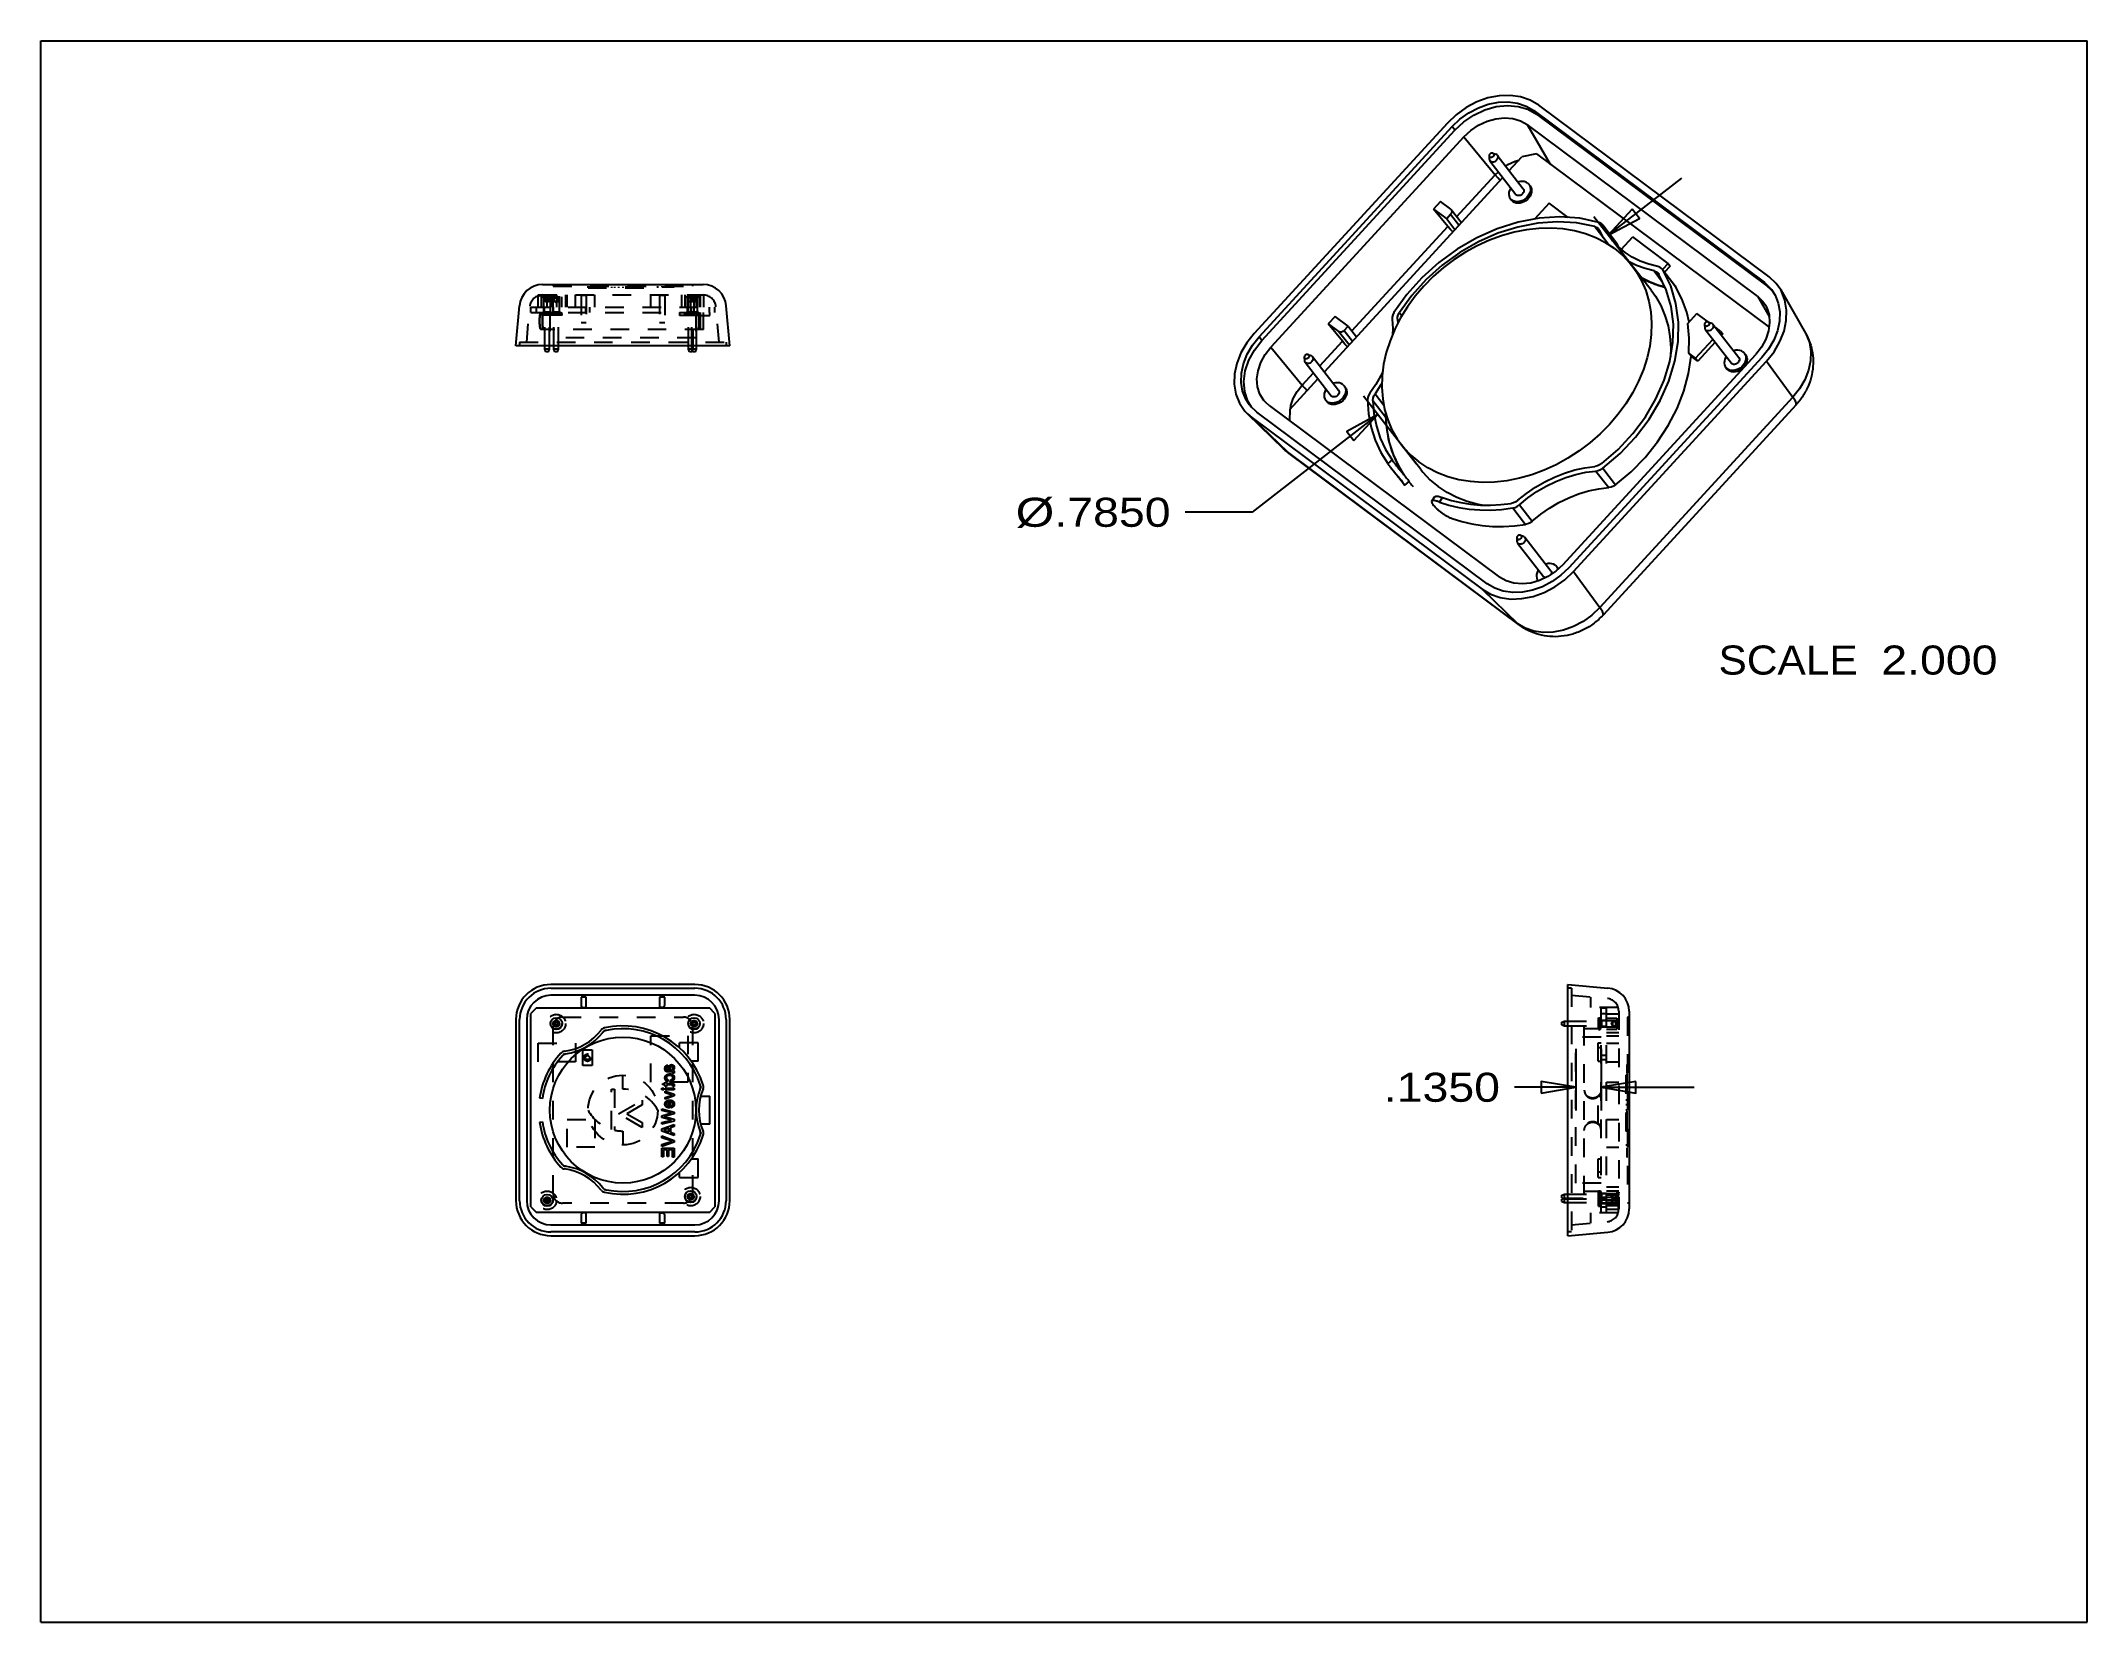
# Model space of a CAD drawing. Extents: x 0 to 11, y 0 to 8.5.
import ezdxf
from ezdxf.enums import TextEntityAlignment as Align

# ---------------------------------------------------------------- set-up
doc = ezdxf.new("R2010")
doc.units = 0
doc.header["$LTSCALE"] = 0.605
doc.linetypes.add('HIDDEN', pattern=[0.2, 0.1, -0.1])
doc.layers.get('0').update_dxf_attribs({"linetype": 'CONTINUOUS'})
doc.layers.add('DEFAULT_2', color=8, linetype='HIDDEN')
doc.styles.get("Standard").update_dxf_attribs({"font": 'txt', "width": 0.8})
doc.styles.add('TEXTSTYLE_0', font='txt', dxfattribs={"width": 0.8})
doc.dimstyles.new('DIMSTYLE_1', dxfattribs={"dimtxt": 0.15625, "dimasz": 0.1875, "dimexe": 0.18, "dimexo": 0.0625, "dimgap": 0.09, "dimtad": 0, "dimtih": 1, "dimtoh": 1, "dimdec": 4, "dimzin": 0, "dimtxsty": 'STANDARD', "dimcen": 0.09, "dimazin": 3, "dimtfac": 1, "dimtdec": 4, "dimtofl": 0, "dimtmove": 0, "dimatfit": 3, "dimtolj": 1, "dimtzin": 0})
doc.dimstyles.new('DIMSTYLE_2', dxfattribs={"dimtxt": 0.15625, "dimasz": 0.1875, "dimexe": 0.18, "dimexo": 0.0625, "dimgap": 0.09, "dimtad": 0, "dimtih": 1, "dimtoh": 1, "dimdec": 4, "dimlfac": 0.5, "dimzin": 0, "dimtxsty": 'STANDARD', "dimcen": 0.09, "dimazin": 3, "dimtfac": 1, "dimtdec": 4, "dimtofl": 0, "dimtmove": 0, "dimatfit": 3, "dimtolj": 1, "dimtzin": 0})

msp = doc.modelspace()

# ---------------------------------------------------------------- texts
at = {"color": 2, "linetype": 'CONTINUOUS', "style": 'TEXTSTYLE_0'}
for s, p, p2 in [('SCALE  ', (9.01863, 5.09358), (9.89363, 5.09358)), ('2.000', (9.89363, 5.09358), (10.51863, 5.09358))]:
    msp.add_text(s, height=0.15625, dxfattribs=at).set_placement(p, p2, align=Align.FIT)

# ---------------------------------------------------------------- blocks, each defined once
blk = doc.blocks.new('*D0')
at = {"color": 2, "linetype": 'CONTINUOUS'}
for p, q in [((8.252, 3.082), (8.252, 2.75)), ((8.387, 3.082), (8.387, 2.75)), ((8.252, 2.875), (7.922, 2.875)), ((8.387, 2.875), (8.887, 2.875))]:
    blk.add_line(p, q, dxfattribs=at)
for points in [[(8.065, 2.844), (8.252, 2.875), (8.065, 2.906), (8.065, 2.844)], [(8.575, 2.906), (8.387, 2.875), (8.575, 2.844), (8.575, 2.906)]]:
    blk.add_lwpolyline(points, dxfattribs=at)
at = {"color": 2, "linetype": 'CONTINUOUS', "style": 'TEXTSTYLE_0'}
blk.add_text('.1350', height=0.1562, dxfattribs=at).set_placement((7.219, 2.797), (7.844, 2.797), align=Align.FIT)
blk = doc.blocks.new('*D1')
at = {"color": 2, "linetype": 'CONTINUOUS'}
for p, q in [((8.426, 7.456), (8.821, 7.763)), ((8.633, 7.19), (8.349, 7.554)), ((7.187, 6.492), (6.512, 5.966)), ((7.394, 6.226), (7.11, 6.59)), ((6.512, 5.966), (6.151, 5.966))]:
    blk.add_line(p, q, dxfattribs=at)
for points in [[(8.555, 7.596), (8.426, 7.456), (8.593, 7.546), (8.555, 7.596)], [(7.058, 6.352), (7.187, 6.492), (7.02, 6.401), (7.058, 6.352)]]:
    blk.add_lwpolyline(points, dxfattribs=at)
at = {"color": 2, "linetype": 'CONTINUOUS', "style": 'TEXTSTYLE_0'}
for s, p, p2 in [('%%c', (5.24, 5.888), (5.448, 5.888)), ('.7850', (5.448, 5.888), (6.073, 5.888))]:
    blk.add_text(s, height=0.1562, dxfattribs=at).set_placement(p, p2, align=Align.FIT)

# ---------------------------------------------------------------- dimensions: what is measured, and where the dimension line sits
at = {"color": 2, "linetype": 'CONTINUOUS'}
dim = msp.add_linear_dim(base=(8.42609, 7.45575), p1=(7.39374, 6.22596), p2=(8.63276, 7.19019), angle=37.890823, text='%%c<>', dimstyle='DIMSTYLE_2', dxfattribs=at)
dim.commit()
dim.dimension.update_dxf_attribs({"geometry": '*D1', "text_midpoint": (5.6566, 5.96582), "dimtype": 161})
dim = msp.add_linear_dim(base=(8.25214, 2.87518), p1=(8.38714, 3.08223), p2=(8.25214, 3.08223), angle=180, dimstyle='DIMSTYLE_1', dxfattribs=at)
dim.commit()
dim.dimension.update_dxf_attribs({"geometry": '*D0', "text_midpoint": (7.53157, 2.87518), "dimtype": 160})

# ---------------------------------------------------------------- linework, layer by layer
at = {"color": 7, "linetype": 'CONTINUOUS'}
for p, q in [((0, 0), (0, 8.5)), ((0, 8.5), (11, 8.5)), ((11, 0), (11, 8.5)), ((0, 0), (11, 0))]:
    msp.add_line(p, q, dxfattribs=at)
at = {"linetype": 'CONTINUOUS'}
for p, q in [((9.29008, 7.23188), (8.05188, 8.15485)), ((7.56084, 8.05839), (6.52316, 6.92782)), ((6.54858, 6.90887), (7.58627, 8.03944)), ((7.60158, 8.01976), (7.58627, 8.03944)), ((7.98949, 8.0505), (8.11337, 7.83812)), ((9.22769, 7.12753), (7.98949, 8.0505)), ((8.04039, 8.10596), (8.02507, 8.12564)), ((8.02507, 8.12564), (9.26327, 7.20267)), ((8.04039, 8.10596), (9.27859, 7.18299)), ((6.5639, 6.88919), (7.60158, 8.01976)), ((7.64984, 7.98379), (6.61216, 6.85321)), ((7.64984, 7.98379), (7.81737, 7.77997)), ((7.78496, 7.88131), (7.78639, 7.86366)), ((7.78969, 7.85493), (7.92984, 7.67484)), ((7.78969, 7.85493), (7.79266, 7.85202)), ((7.80737, 7.89533), (7.80473, 7.89671)), ((7.80474, 7.8967), (7.8215, 7.89098)), ((7.82618, 7.88854), (7.8215, 7.89098)), ((7.82618, 7.88854), (7.82915, 7.88564)), ((7.82915, 7.88564), (7.9693, 7.70555)), ((7.89317, 7.80338), (7.9614, 7.87772)), ((8.03976, 7.89312), (7.9614, 7.87772)), ((8.03976, 7.89312), (9.29035, 6.96091)), ((6.89973, 6.72101), (7.85888, 7.76602)), ((7.61095, 7.55507), (7.81737, 7.77997)), ((7.81737, 7.77997), (7.83513, 7.79654)), ((7.99929, 7.72889), (8.00341, 7.72232)), ((7.99929, 7.72889), (8.00541, 7.72101)), ((7.52387, 7.63619), (7.48692, 7.59593)), ((7.56324, 7.50309), (7.48692, 7.59593)), ((7.48692, 7.59593), (7.5574, 7.5434)), ((7.57933, 7.59485), (7.52387, 7.63619)), ((7.57933, 7.59485), (7.58217, 7.59204)), ((7.63587, 7.52305), (7.58214, 7.5921)), ((7.89985, 7.6515), (7.90598, 7.64363)), ((7.92984, 7.67484), (7.93281, 7.67194)), ((8.10784, 7.62717), (8.02978, 7.54213)), ((8.21046, 7.55067), (8.10784, 7.62717)), ((7.04764, 6.94134), (7.56324, 7.50309)), ((7.57851, 7.5664), (7.5574, 7.5434)), ((7.5574, 7.5434), (7.60197, 7.48612)), ((7.62309, 7.50912), (7.57851, 7.5664)), ((8.35336, 7.50201), (8.25578, 7.52148)), ((8.35336, 7.50201), (8.40926, 7.43018)), ((8.3743, 7.4884), (8.37833, 7.48195)), ((8.40075, 7.50399), (8.3964, 7.51111)), ((8.3964, 7.5111), (8.46533, 7.42253)), ((8.40075, 7.50399), (8.46967, 7.41542)), ((8.4206, 7.41378), (8.41112, 7.41567)), ((8.42161, 7.41292), (8.42814, 7.40453)), ((8.46532, 7.42255), (8.46967, 7.41542)), ((8.48242, 7.39089), (8.46967, 7.41542)), ((8.49598, 7.37942), (8.55715, 7.44606)), ((8.74784, 7.30392), (8.55715, 7.44606)), ((8.65669, 7.15944), (8.5533, 7.29229)), ((8.67183, 7.26317), (8.71791, 7.20396)), ((8.71868, 7.26918), (8.71627, 7.27268)), ((8.74784, 7.30392), (8.71784, 7.27124)), ((8.71868, 7.26918), (8.78761, 7.18061)), ((8.71888, 7.26933), (8.78521, 7.18409)), ((8.75932, 7.28916), (8.72908, 7.25621)), ((8.74784, 7.30392), (8.75932, 7.28916)), ((2.69698, 7.19038), (3.56016, 7.19038)), ((8.69565, 7.24886), (8.69838, 7.24483)), ((8.78519, 7.18411), (8.78761, 7.18061)), ((9.27859, 7.18299), (9.26327, 7.20267)), ((9.27859, 7.18299), (9.30083, 7.16124)), ((9.35278, 7.16135), (9.4865, 6.92839)), ((2.55357, 6.86038), (2.57246, 7.07627)), ((3.70357, 6.86038), (3.68468, 7.07627)), ((9.22769, 7.12753), (9.29076, 7.01941)), ((6.95751, 7.01913), (6.92057, 6.97888)), ((6.99688, 6.88603), (6.92057, 6.97888)), ((6.92057, 6.97888), (6.97603, 6.93754)), ((7.02799, 6.9666), (6.95751, 7.01913)), ((7.03221, 6.86535), (6.97603, 6.93754)), ((7.00687, 6.9436), (7.02799, 6.9666)), ((7.00687, 6.9436), (7.05145, 6.88632)), ((7.02799, 6.9666), (7.07257, 6.90932)), ((7.29325, 7.00412), (7.29425, 6.98064)), ((7.29325, 7.00412), (7.30112, 6.994)), ((7.30284, 7.0394), (7.31654, 7.0218)), ((8.85354, 6.98171), (8.90237, 7.03491)), ((8.96455, 6.98856), (8.90237, 7.03491)), ((8.94309, 6.97375), (8.94452, 6.95609)), ((8.94782, 6.94736), (8.9508, 6.94446)), ((8.94782, 6.94736), (9.08797, 6.76727)), ((8.96551, 6.98776), (8.96286, 6.98914)), ((8.96287, 6.98914), (8.97963, 6.98342)), ((8.98431, 6.98097), (8.97963, 6.98342)), ((8.98431, 6.98097), (8.98728, 6.97807)), ((8.98728, 6.97807), (9.12743, 6.79798)), ((9.02949, 6.94015), (8.99924, 6.9627)), ((9.02262, 6.93266), (9.02949, 6.94015)), ((9.02949, 6.94015), (9.04098, 6.92539)), ((3.70357, 6.86038), (2.55357, 6.86038)), ((2.70907, 6.84337), (2.70907, 6.86038)), ((2.71453, 6.82838), (2.70907, 6.84337)), ((2.73407, 6.84337), (2.70907, 6.84337)), ((2.72861, 6.82838), (2.71453, 6.82838)), ((2.72861, 6.82838), (2.73407, 6.84337)), ((2.73407, 6.84337), (2.73407, 6.86038)), ((2.75807, 6.84337), (2.75807, 6.86038)), ((2.76353, 6.82838), (2.75807, 6.84337)), ((2.78307, 6.84337), (2.75807, 6.84337)), ((2.77761, 6.82838), (2.76353, 6.82838)), ((2.77761, 6.82838), (2.78307, 6.84337)), ((2.78307, 6.84337), (2.78307, 6.86038)), ((3.48107, 6.84337), (3.48107, 6.86038)), ((3.52407, 6.84337), (3.48107, 6.84337)), ((3.48653, 6.82838), (3.48107, 6.84337)), ((3.50061, 6.82838), (3.48653, 6.82838)), ((3.49907, 6.84337), (3.49907, 6.86038)), ((3.50453, 6.82838), (3.49907, 6.84337)), ((3.50061, 6.82838), (3.50257, 6.83376)), ((3.51861, 6.82838), (3.50453, 6.82838)), ((3.51861, 6.82838), (3.52407, 6.84337)), ((3.52407, 6.84337), (3.52407, 6.86038)), ((6.5639, 6.88919), (6.54858, 6.90887)), ((6.61216, 6.85321), (6.77969, 6.6494)), ((6.87481, 6.75303), (6.99688, 6.88603)), ((8.89543, 6.79408), (8.85953, 6.82084)), ((8.87102, 6.80608), (8.85953, 6.82084)), ((8.89543, 6.79408), (8.98833, 6.89531)), ((8.99982, 6.88055), (8.90691, 6.77932)), ((9.04098, 6.92539), (9.03411, 6.9179)), ((9.15742, 6.82132), (9.16355, 6.81345)), ((9.15742, 6.82132), (9.16155, 6.81475)), ((6.77969, 6.6494), (6.84052, 6.71568)), ((6.79152, 6.79895), (6.79295, 6.78129)), ((6.79625, 6.77256), (6.9364, 6.59247)), ((6.79625, 6.77256), (6.79922, 6.76966)), ((6.81393, 6.81296), (6.81129, 6.81434)), ((6.8113, 6.81434), (6.82806, 6.80862)), ((6.83274, 6.80617), (6.82806, 6.80862)), ((6.83274, 6.80617), (6.83571, 6.80327)), ((6.83571, 6.80327), (6.97586, 6.62318)), ((8.18098, 5.6838), (9.21866, 6.81437)), ((9.25161, 6.79808), (8.21392, 5.6675)), ((8.23935, 5.64855), (9.27703, 6.77912)), ((8.90691, 6.77932), (8.87102, 6.80608)), ((8.89543, 6.79408), (8.90691, 6.77932)), ((9.05798, 6.74393), (9.06411, 6.73606)), ((9.08797, 6.76727), (9.09094, 6.76437)), ((9.27703, 6.77912), (9.41836, 6.58456)), ((6.71458, 6.51929), (6.86544, 6.68365)), ((7.00585, 6.64652), (7.00998, 6.63995)), ((7.00585, 6.64652), (7.01198, 6.63864)), ((7.17193, 6.60267), (7.21957, 6.54146)), ((6.48697, 6.49475), (6.51011, 6.47506)), ((6.48702, 6.49469), (6.68, 6.30785)), ((7.77512, 5.58131), (6.53692, 6.50428)), ((6.60313, 6.54005), (6.5871, 6.5537)), ((6.60313, 6.54005), (7.84133, 5.61708)), ((6.71458, 6.51929), (6.71282, 6.45829)), ((6.90641, 6.56913), (6.91254, 6.56126)), ((6.9364, 6.59247), (6.93937, 6.58957)), ((7.16024, 6.5675), (7.22917, 6.47893)), ((9.41836, 6.58456), (8.38068, 5.45399)), ((9.4359, 6.54424), (8.39821, 5.41366)), ((6.51011, 6.47506), (6.70077, 6.29019)), ((6.51011, 6.47506), (7.74831, 5.55209)), ((6.70077, 6.29019), (6.68, 6.30785)), ((7.93897, 5.36722), (6.70077, 6.29019)), ((6.70996, 6.28236), (6.70077, 6.29019)), ((7.94816, 5.35939), (6.70996, 6.28236)), ((7.41767, 6.19521), (7.31428, 6.32806)), ((7.26377, 6.24725), (7.24103, 6.2275)), ((7.32106, 6.12396), (7.2559, 6.20769)), ((8.35945, 6.1878), (8.42837, 6.09924)), ((8.39636, 6.20251), (8.46528, 6.11394)), ((7.35394, 6.13214), (7.3313, 6.11248)), ((7.47692, 6.02629), (7.49411, 6.05003)), ((7.51781, 6.02118), (7.53507, 6.04502)), ((7.91216, 5.98929), (7.98109, 5.90072)), ((7.94831, 6.00676), (8.01724, 5.91819)), ((7.95593, 5.84116), (7.95329, 5.84254)), ((7.95329, 5.84253), (7.97005, 5.83681)), ((7.97474, 5.83437), (7.97005, 5.83681)), ((7.97474, 5.83437), (7.97771, 5.83147)), ((7.97771, 5.83147), (8.11786, 5.65138)), ((7.93352, 5.82714), (7.93495, 5.80949)), ((7.93825, 5.80076), (7.94122, 5.79785)), ((7.93825, 5.80076), (8.0784, 5.62067)), ((8.0784, 5.62067), (8.08137, 5.61777)), ((8.14784, 5.67472), (8.15197, 5.66815)), ((8.14785, 5.67472), (8.15397, 5.66684)), ((8.15197, 5.66815), (8.15505, 5.65961)), ((8.15397, 5.66684), (8.15724, 5.66165)), ((8.23935, 5.64855), (8.38068, 5.45399)), ((7.74831, 5.55209), (7.93897, 5.36722)), ((8.04841, 5.59733), (8.04877, 5.59689)), ((7.97975, 5.34315), (7.93897, 5.36722)), ((7.94816, 5.35939), (7.93897, 5.36722)), ((3.51557, 3.42723), (2.74157, 3.42723)), ((8.20814, 2.07723), (8.20814, 3.42723)), ((8.20814, 3.42723), (8.42404, 3.40834)), ((2.66357, 3.30223), (2.63357, 3.27223)), ((2.66357, 3.30223), (3.59357, 3.30223)), ((2.74157, 3.40723), (3.51557, 3.40723)), ((3.51557, 3.36927), (2.74157, 3.36927)), ((2.90357, 3.36017), (2.90357, 3.31654)), ((2.93113, 3.36017), (2.90357, 3.36017)), ((2.91538, 3.30473), (2.93113, 3.30473)), ((2.93113, 3.30473), (2.93113, 3.36017)), ((3.32601, 3.36017), (3.32601, 3.30473)), ((3.35357, 3.36017), (3.32601, 3.36017)), ((3.34176, 3.30473), (3.32601, 3.30473)), ((3.35357, 3.31654), (3.35357, 3.36017)), ((3.62357, 3.27223), (3.59357, 3.30223)), ((2.55357, 3.23923), (2.55357, 2.26523)), ((2.57357, 2.26523), (2.57357, 3.23923)), ((2.61154, 3.23923), (2.61154, 2.26523)), ((2.63357, 2.23223), (2.63357, 3.27223)), ((3.62357, 3.27223), (3.62357, 2.23223)), ((3.64561, 2.26523), (3.64561, 3.23923)), ((3.68357, 3.23923), (3.68357, 2.26523)), ((3.70357, 2.26523), (3.70357, 3.23923)), ((8.17614, 3.22427), (8.19114, 3.22973)), ((8.17614, 3.21019), (8.17614, 3.22427)), ((8.17614, 3.21019), (8.19114, 3.20473)), ((8.19114, 3.20473), (8.19114, 3.22973)), ((8.19114, 3.22973), (8.20814, 3.22973)), ((8.19114, 3.20473), (8.20814, 3.20473)), ((8.53814, 3.28382), (8.53814, 2.22064)), ((3.43357, 3.08649), (3.43357, 3.11473)), ((3.53357, 3.11473), (3.43357, 3.11473)), ((3.53357, 3.01473), (3.53357, 3.11473)), ((3.53357, 3.01473), (3.49715, 3.01473)), ((2.69556, 2.81473), (2.68071, 2.81687)), ((3.54656, 2.82723), (3.5961, 2.82723)), ((3.5961, 2.67723), (3.5961, 2.82723)), ((2.68071, 2.68759), (2.69556, 2.68973)), ((3.5961, 2.67723), (3.54692, 2.67723)), ((3.49715, 2.48973), (3.53357, 2.48973)), ((3.53357, 2.38973), (3.53357, 2.48973)), ((3.43357, 2.38973), (3.43357, 2.41797)), ((3.43357, 2.38973), (3.53357, 2.38973)), ((2.63357, 2.23223), (2.66357, 2.20223)), ((3.59357, 2.20223), (2.66357, 2.20223)), ((3.59357, 2.20223), (3.62357, 2.23223)), ((8.17614, 2.29427), (8.19114, 2.29973)), ((8.17614, 2.28019), (8.17614, 2.29427)), ((8.17614, 2.28019), (8.19114, 2.27473)), ((8.17614, 2.27427), (8.18427, 2.27723)), ((8.17614, 2.26019), (8.17614, 2.27427)), ((8.17614, 2.26019), (8.19114, 2.25473)), ((8.19114, 2.29973), (8.20814, 2.29973)), ((8.19114, 2.25473), (8.19114, 2.29973)), ((8.19114, 2.27473), (8.20814, 2.27473)), ((8.19114, 2.25473), (8.20814, 2.25473)), ((2.74157, 2.1352), (3.51557, 2.1352)), ((3.51557, 2.09723), (2.74157, 2.09723)), ((2.90357, 2.18792), (2.90357, 2.14429)), ((2.93113, 2.14429), (2.90357, 2.14429)), ((2.93113, 2.19973), (2.91538, 2.19973)), ((2.93113, 2.14429), (2.93113, 2.19973)), ((3.32601, 2.19973), (3.34176, 2.19973)), ((3.32601, 2.19973), (3.32601, 2.14429)), ((3.35357, 2.14429), (3.32601, 2.14429)), ((3.35357, 2.14429), (3.35357, 2.18792)), ((8.20814, 2.07723), (8.42404, 2.09612)), ((2.74157, 2.07723), (3.51557, 2.07723))]:
    msp.add_line(p, q, dxfattribs=at)
at = {"color": 40, "linetype": 'CONTINUOUS'}
for p, q in [((8.64661, 7.20456), (8.64713, 7.20433)), ((8.69209, 7.18737), (8.6928, 7.18714)), ((7.22916, 6.47913), (7.22918, 6.47833)), ((7.23496, 6.40947), (7.2352, 6.40776)), ((7.26916, 6.27687), (7.26978, 6.27528)), ((7.2974, 6.21559), (7.29776, 6.21492))]:
    msp.add_line(p, q, dxfattribs=at)
at = {"linetype": 'CONTINUOUS'}
for points in [[(8.05188, 8.15485), (8.00657, 8.18161), (7.95488, 8.19924), (7.89868, 8.20713), (7.83921, 8.20511), (7.77885, 8.19325), (7.71882, 8.1718), (7.66152, 8.14161), (7.60822, 8.10336), (7.56084, 8.05839)], [(7.58627, 8.03944), (7.62862, 8.07964), (7.67618, 8.11377), (7.72749, 8.14081), (7.78101, 8.15993), (7.83509, 8.17056), (7.88811, 8.17236), (7.93844, 8.16529), (7.98456, 8.14956), (8.02507, 8.12564)], [(7.60158, 8.01976), (7.64963, 8.06458), (7.70403, 8.10155), (7.76271, 8.12926), (7.8234, 8.14665), (7.88377, 8.15305), (7.94151, 8.1482), (7.99439, 8.1323), (8.04039, 8.10596)], [(7.64984, 7.98379), (7.68703, 8.01847), (7.72914, 8.04709), (7.77456, 8.06854), (7.82154, 8.082), (7.86827, 8.08695), (7.91296, 8.0832), (7.95389, 8.07089), (7.98949, 8.0505)], [(7.80473, 7.89671), (7.80104, 7.8973), (7.79735, 7.89682), (7.79371, 7.89538), (7.79042, 7.89311), (7.78773, 7.89018), (7.78587, 7.88684), (7.78499, 7.88335), (7.78496, 7.88131)], [(7.78496, 7.88131), (7.78515, 7.88), (7.78636, 7.87706), (7.78849, 7.87476)], [(7.78639, 7.86366), (7.78696, 7.86039), (7.78912, 7.85571), (7.78969, 7.85493)], [(7.80737, 7.89533), (7.80951, 7.89303), (7.81071, 7.89009), (7.81088, 7.88674), (7.81, 7.88325), (7.80814, 7.8799), (7.80545, 7.87698), (7.80215, 7.8747), (7.79852, 7.87327), (7.79483, 7.87279), (7.7914, 7.8733), (7.78849, 7.87476)], [(7.82915, 7.88564), (7.82972, 7.88485), (7.83188, 7.88017), (7.83251, 7.87482), (7.83156, 7.86915), (7.82911, 7.86357), (7.82531, 7.85844), (7.82043, 7.85412), (7.8148, 7.8509), (7.80881, 7.849), (7.80285, 7.84855), (7.79735, 7.84958), (7.79266, 7.85202)], [(7.87468, 7.82713), (7.88648, 7.83515), (7.92606, 7.85384), (7.94427, 7.85906)], [(7.84427, 7.75011), (7.83191, 7.76322), (7.81737, 7.77997)], [(7.90221, 7.71034), (7.8995, 7.70631), (7.8949, 7.69641), (7.89216, 7.68629), (7.89138, 7.6763), (7.89258, 7.66679), (7.89572, 7.65807), (7.89985, 7.6515)], [(8.00341, 7.72232), (8.00656, 7.7136), (8.00776, 7.70409), (8.00698, 7.6941), (8.00424, 7.68398), (7.99964, 7.67408), (7.99334, 7.66472), (7.98555, 7.65623), (7.97653, 7.64889), (7.96659, 7.64296), (7.95608, 7.63865), (7.94534, 7.63608), (7.93474, 7.63536), (7.92466, 7.63651), (7.91542, 7.63948), (7.90734, 7.64418)], [(8.00541, 7.72101), (8.00954, 7.71444), (8.01268, 7.70573), (8.01388, 7.69622), (8.0131, 7.68623), (8.01037, 7.67611), (8.00577, 7.6662), (7.99947, 7.65684), (7.99167, 7.64835), (7.98266, 7.64102), (7.97272, 7.63509), (7.9622, 7.63077), (7.95147, 7.62821), (7.94087, 7.62749), (7.93078, 7.62863), (7.92154, 7.63161), (7.91347, 7.63631)], [(7.9693, 7.70555), (7.97156, 7.70151), (7.97258, 7.69708), (7.97244, 7.69232), (7.97116, 7.68744), (7.96879, 7.68271), (7.96546, 7.67835), (7.96133, 7.67458), (7.95662, 7.6716), (7.95154, 7.66955), (7.94638, 7.66853), (7.94137, 7.6686), (7.93677, 7.66976), (7.93281, 7.67194)], [(7.9918, 7.73621), (7.98372, 7.74091), (7.97448, 7.74388), (7.96439, 7.74503), (7.9538, 7.74431), (7.94306, 7.74174), (7.9416, 7.74114)], [(7.9918, 7.73621), (7.99844, 7.72994), (7.99929, 7.72889)], [(7.58217, 7.59204), (7.58387, 7.58925), (7.58531, 7.58188), (7.58343, 7.57386), (7.57851, 7.5664)], [(7.89985, 7.6515), (7.9007, 7.65045), (7.90734, 7.64418)], [(7.90598, 7.64363), (7.90683, 7.64258), (7.91347, 7.63631)], [(8.46001, 7.38349), (8.41172, 7.41536), (8.35936, 7.44207), (8.30337, 7.46339), (8.24422, 7.47914), (8.18243, 7.48917), (8.11852, 7.49342), (8.05303, 7.49183), (7.98652, 7.48443), (7.91956, 7.47128), (7.85272, 7.45249), (7.78658, 7.42821), (7.72169, 7.39867), (7.65861, 7.3641), (7.59788, 7.32481), (7.54001, 7.28112), (7.48551, 7.23342), (7.43483, 7.18211), (7.3884, 7.12762), (7.34663, 7.07043), (7.30987, 7.01101), (7.27843, 6.94989), (7.25258, 6.88757), (7.23255, 6.82459), (7.21849, 6.76148), (7.21054, 6.69879), (7.20876, 6.63706), (7.21317, 6.5768), (7.22372, 6.51853)], [(8.37609, 7.52455), (8.27393, 7.54628), (8.16598, 7.55375), (8.05459, 7.54679), (7.94135, 7.52549), (7.82894, 7.49036), (7.71871, 7.44181), (7.61341, 7.38107), (7.5143, 7.30885), (7.42374, 7.22687), (7.34315, 7.13648), (7.27391, 7.0392)], [(8.25578, 7.52148), (8.15292, 7.52762), (8.04697, 7.5203), (7.93938, 7.49959), (7.8326, 7.46598), (7.72789, 7.41987), (7.62776, 7.36235), (7.53336, 7.2941), (7.44687, 7.21667), (7.36964, 7.13134), (7.30284, 7.0394)], [(7.59011, 7.47319), (7.57657, 7.48767), (7.56324, 7.50309)], [(8.35336, 7.50201), (8.36374, 7.49764), (8.37226, 7.4908), (8.3743, 7.4884)], [(8.3964, 7.51111), (8.39482, 7.513), (8.38641, 7.52002), (8.37609, 7.52455)], [(8.42067, 7.41412), (8.40114, 7.44161), (8.37833, 7.48195)], [(8.44435, 7.43255), (8.42271, 7.46349), (8.40075, 7.50399)], [(8.42875, 7.40412), (8.4285, 7.40439), (8.42067, 7.41412)], [(8.69165, 7.28715), (8.64339, 7.299), (8.59771, 7.31564), (8.55509, 7.3369), (8.51592, 7.36258), (8.48058, 7.39244), (8.44942, 7.42618), (8.44435, 7.43255)], [(8.46001, 7.38349), (8.5038, 7.34673), (8.54273, 7.30539), (8.55329, 7.29229)], [(8.55329, 7.29229), (8.57647, 7.25982), (8.60472, 7.21042), (8.62725, 7.1576), (8.64386, 7.10182), (8.65441, 7.04355), (8.65882, 6.98329), (8.65704, 6.92155), (8.64909, 6.85886), (8.63504, 6.79576), (8.615, 6.73278), (8.58915, 6.67046), (8.55772, 6.60933), (8.52095, 6.54992), (8.47918, 6.49272), (8.43276, 6.43824), (8.38208, 6.38692), (8.32757, 6.33922), (8.26971, 6.29554), (8.20897, 6.25625), (8.14589, 6.22168), (8.08101, 6.19213), (8.01486, 6.16786), (7.94802, 6.14907), (7.88107, 6.13591), (7.81456, 6.12851), (7.74907, 6.12693), (7.68515, 6.13117), (7.62336, 6.14121), (7.56421, 6.15695), (7.50822, 6.17827), (7.45586, 6.20498), (7.40758, 6.23685)], [(8.39636, 6.20251), (8.4893, 6.28194), (8.57286, 6.37039), (8.64522, 6.46592), (8.70534, 6.56718), (8.7518, 6.67178), (8.78403, 6.77845), (8.80124, 6.88454), (8.80322, 6.98878), (8.78991, 7.08867), (8.76153, 7.18283), (8.71868, 7.26918)], [(8.67183, 7.26317), (8.62359, 7.2758), (8.57789, 7.29304), (8.53517, 7.31472), (8.53192, 7.31686)], [(8.67183, 7.26317), (8.68262, 7.25945), (8.69168, 7.25319), (8.69565, 7.24886)], [(8.71627, 7.27268), (8.7118, 7.27746), (8.70257, 7.2836), (8.69165, 7.28715)], [(8.39116, 6.22816), (8.47872, 6.30441), (8.55742, 6.38896), (8.62557, 6.48003), (8.68225, 6.57638), (8.72616, 6.6758), (8.75678, 6.77713), (8.77338, 6.87794), (8.77577, 6.97706), (8.76388, 7.07221), (8.7379, 7.1621), (8.69838, 7.24483)], [(8.73067, 7.17724), (8.69251, 7.18723), (8.64682, 7.20447), (8.6052, 7.22559)], [(8.65668, 7.15944), (8.67986, 7.12697), (8.70811, 7.07757), (8.73064, 7.02475), (8.74725, 6.96897), (8.7578, 6.9107), (8.76221, 6.85044), (8.7608, 6.80157)], [(8.86012, 6.98889), (8.84815, 7.04247), (8.82224, 7.11399), (8.78761, 7.18061)], [(9.30318, 7.16365), (9.32273, 7.13342), (9.33988, 7.09019), (9.34785, 7.04293), (9.34642, 6.99306), (9.33561, 6.9421), (9.31576, 6.89161), (9.28747, 6.84311), (9.25161, 6.79808)], [(9.26327, 7.20267), (9.29693, 7.1713), (9.30318, 7.16365)], [(9.27703, 6.77912), (9.31715, 6.82949), (9.34885, 6.88385), (9.37102, 6.94023), (9.38314, 6.9974), (9.38474, 7.05305), (9.3758, 7.10607), (9.35665, 7.15434), (9.3528, 7.16132)], [(9.3528, 7.16132), (9.32774, 7.19679), (9.29008, 7.23188)], [(9.27106, 7.07873), (9.27768, 7.06592), (9.29015, 7.02706), (9.29352, 6.98477), (9.28766, 6.94066), (9.27279, 6.89644), (9.2495, 6.85379), (9.21866, 6.81437)], [(9.22769, 7.12753), (9.25659, 7.09984), (9.27106, 7.07873)], [(7.00687, 6.9436), (6.99967, 6.93785), (6.99128, 6.93468), (6.98298, 6.93457), (6.97603, 6.93754)], [(7.27391, 7.0392), (7.26809, 7.02755), (7.26498, 7.01545), (7.26481, 7.00376)], [(7.26481, 7.00376), (7.26766, 6.95485), (7.26597, 6.91984)], [(7.29325, 7.00412), (7.29361, 7.0158), (7.29689, 7.02784), (7.30284, 7.0394)], [(8.85953, 6.82084), (8.86124, 6.90239), (8.85354, 6.98171)], [(8.96286, 6.98914), (8.95917, 6.98973), (8.95548, 6.98925), (8.95185, 6.98782), (8.94855, 6.98554), (8.94586, 6.98262), (8.944, 6.97927), (8.94312, 6.97578), (8.94309, 6.97375)], [(8.94309, 6.97375), (8.94329, 6.97243), (8.94449, 6.96949), (8.94663, 6.96719)], [(8.94452, 6.95609), (8.9451, 6.95283), (8.94725, 6.94814), (8.94782, 6.94736)], [(8.96551, 6.98776), (8.96764, 6.98546), (8.96885, 6.98252), (8.96901, 6.97917), (8.96813, 6.97568), (8.96627, 6.97234), (8.96358, 6.96941), (8.96029, 6.96714), (8.95665, 6.9657), (8.95296, 6.96522), (8.94953, 6.96573), (8.94663, 6.96719)], [(8.98728, 6.97807), (8.98785, 6.97729), (8.99001, 6.9726), (8.99064, 6.96725), (8.98969, 6.96159), (8.98724, 6.956), (8.98344, 6.95087), (8.97857, 6.94655), (8.97294, 6.94333), (8.96694, 6.94143), (8.96099, 6.94098), (8.95548, 6.94201), (8.9508, 6.94446)], [(6.52316, 6.92782), (6.48304, 6.87745), (6.45134, 6.82309), (6.42917, 6.76671), (6.41705, 6.70955), (6.41545, 6.6539), (6.42439, 6.60087), (6.44354, 6.55261), (6.47245, 6.51015), (6.48697, 6.49475)], [(6.49701, 6.5433), (6.47746, 6.57352), (6.46031, 6.61675), (6.45233, 6.66402), (6.45377, 6.71389), (6.46458, 6.76484), (6.48443, 6.81534), (6.51272, 6.86384), (6.54858, 6.90887)], [(6.50729, 6.53189), (6.48765, 6.5642), (6.47154, 6.6144), (6.46719, 6.66904), (6.47476, 6.72602), (6.49396, 6.78316), (6.52406, 6.83826), (6.5639, 6.88919)], [(6.5871, 6.5537), (6.57423, 6.56774), (6.55314, 6.60166), (6.54067, 6.64052), (6.53731, 6.68281), (6.54317, 6.72692), (6.55803, 6.77115), (6.58133, 6.81379), (6.61216, 6.85321)], [(7.02375, 6.85614), (7.01037, 6.87044), (6.99688, 6.88603)], [(9.14993, 6.82864), (9.14186, 6.83334), (9.13262, 6.83631), (9.12253, 6.83746), (9.11193, 6.83674), (9.1012, 6.83418), (9.09973, 6.83357)], [(9.14993, 6.82864), (9.15657, 6.82237), (9.15742, 6.82132)], [(9.4865, 6.92839), (9.48996, 6.92213), (9.50722, 6.87861), (9.51525, 6.83103), (9.5138, 6.78083), (9.50292, 6.72954), (9.48294, 6.67871), (9.45446, 6.62989), (9.41836, 6.58456)], [(6.81129, 6.81434), (6.8076, 6.81493), (6.80391, 6.81445), (6.80027, 6.81302), (6.79698, 6.81074), (6.79429, 6.80782), (6.79243, 6.80447), (6.79155, 6.80098), (6.79152, 6.79894)], [(6.79152, 6.79894), (6.79171, 6.79763), (6.79292, 6.79469), (6.79506, 6.79239)], [(6.79295, 6.78129), (6.79352, 6.77802), (6.79568, 6.77334), (6.79625, 6.77256)], [(6.81393, 6.81296), (6.81607, 6.81066), (6.81727, 6.80772), (6.81744, 6.80437), (6.81656, 6.80088), (6.8147, 6.79754), (6.81201, 6.79461), (6.80871, 6.79233), (6.80508, 6.7909), (6.80139, 6.79042), (6.79796, 6.79093), (6.79506, 6.79239)], [(6.83571, 6.80327), (6.83628, 6.80248), (6.83844, 6.7978), (6.83907, 6.79245), (6.83812, 6.78679), (6.83567, 6.7812), (6.83187, 6.77607), (6.82699, 6.77175), (6.82136, 6.76853), (6.81537, 6.76663), (6.80941, 6.76618), (6.80391, 6.76721), (6.79922, 6.76966)], [(7.21363, 6.72314), (7.20394, 6.70187), (7.17645, 6.65301), (7.14457, 6.60588)], [(8.46528, 6.11394), (8.54821, 6.18396), (8.62387, 6.26119), (8.69096, 6.34429), (8.74872, 6.4323), (8.79618, 6.52379), (8.83269, 6.61742), (8.8578, 6.71214), (8.87102, 6.80608)], [(9.06034, 6.80278), (9.05763, 6.79875), (9.05303, 6.78884), (9.0503, 6.77872), (9.04952, 6.76873), (9.05072, 6.75922), (9.05386, 6.7505), (9.05799, 6.74393)], [(9.05799, 6.74393), (9.05883, 6.74288), (9.06547, 6.73661)], [(9.06411, 6.73606), (9.06496, 6.73501), (9.0716, 6.72874)], [(9.16155, 6.81475), (9.16469, 6.80603), (9.16589, 6.79652), (9.16511, 6.78653), (9.16237, 6.77642), (9.15778, 6.76651), (9.15147, 6.75715), (9.14368, 6.74866), (9.13466, 6.74132), (9.12472, 6.7354), (9.11421, 6.73108), (9.10347, 6.72851), (9.09288, 6.72779), (9.08279, 6.72894), (9.07355, 6.73191), (9.06547, 6.73661)], [(9.16355, 6.81345), (9.16767, 6.80688), (9.17082, 6.79816), (9.17202, 6.78865), (9.17124, 6.77866), (9.1685, 6.76854), (9.1639, 6.75864), (9.1576, 6.74928), (9.14981, 6.74079), (9.14079, 6.73345), (9.13085, 6.72752), (9.12034, 6.72321), (9.1096, 6.72064), (9.099, 6.71992), (9.08892, 6.72107), (9.07968, 6.72404), (9.0716, 6.72874)], [(9.12743, 6.79798), (9.1297, 6.79394), (9.13071, 6.78952), (9.13058, 6.78475), (9.12929, 6.77988), (9.12692, 6.77514), (9.12359, 6.77078), (9.11947, 6.76702), (9.11475, 6.76403), (9.10968, 6.76198), (9.10451, 6.76097), (9.0995, 6.76104), (9.0949, 6.76219), (9.09094, 6.76437)], [(6.71729, 6.52224), (6.71956, 6.53934), (6.73252, 6.57788), (6.75282, 6.61505), (6.77969, 6.6494)], [(6.80659, 6.61954), (6.79423, 6.63265), (6.77969, 6.6494)], [(6.90877, 6.62797), (6.90606, 6.62394), (6.90146, 6.61404), (6.89872, 6.60392), (6.89794, 6.59393), (6.89914, 6.58442), (6.90229, 6.5757), (6.90642, 6.56913)], [(7.00998, 6.63995), (7.01312, 6.63123), (7.01432, 6.62172), (7.01354, 6.61173), (7.0108, 6.60161), (7.0062, 6.59171), (6.9999, 6.58235), (6.99211, 6.57386), (6.98309, 6.56652), (6.97315, 6.5606), (6.96264, 6.55628), (6.9519, 6.55371), (6.94131, 6.55299), (6.93122, 6.55414), (6.92198, 6.55711), (6.9139, 6.56181)], [(7.01198, 6.63864), (7.0161, 6.63207), (7.01924, 6.62336), (7.02044, 6.61385), (7.01966, 6.60386), (7.01693, 6.59374), (7.01233, 6.58383), (7.00603, 6.57448), (6.99823, 6.56599), (6.98922, 6.55865), (6.97928, 6.55272), (6.96876, 6.5484), (6.95803, 6.54584), (6.94743, 6.54512), (6.93734, 6.54627), (6.9281, 6.54924), (6.92003, 6.55394)], [(6.97586, 6.62318), (6.97812, 6.61914), (6.97914, 6.61472), (6.979, 6.60995), (6.97772, 6.60508), (6.97535, 6.60034), (6.97202, 6.59598), (6.96789, 6.59221), (6.96318, 6.58923), (6.95811, 6.58718), (6.95294, 6.58617), (6.94793, 6.58624), (6.94333, 6.58739), (6.93937, 6.58957)], [(6.99836, 6.65384), (6.99028, 6.65854), (6.98104, 6.66151), (6.97096, 6.66266), (6.96036, 6.66194), (6.94962, 6.65937), (6.94816, 6.65877)], [(6.99836, 6.65384), (7.005, 6.64757), (7.00585, 6.64652)], [(7.14457, 6.60588), (7.13778, 6.59452), (7.1336, 6.58248), (7.13231, 6.5706)], [(7.16024, 6.5675), (7.16135, 6.5793), (7.16534, 6.5913), (7.17193, 6.60267)], [(7.20946, 6.66138), (7.20341, 6.65041), (7.17193, 6.60267)], [(6.53692, 6.50428), (6.50326, 6.53565), (6.49701, 6.5433)], [(6.90642, 6.56913), (6.90726, 6.56808), (6.9139, 6.56181)], [(6.91254, 6.56126), (6.91339, 6.56021), (6.92003, 6.55394)], [(7.13231, 6.5706), (7.13769, 6.49511), (7.15143, 6.42235), (7.1734, 6.353), (7.20338, 6.28782), (7.24103, 6.2275)], [(7.16024, 6.5675), (7.16616, 6.49715), (7.17963, 6.42934), (7.20054, 6.36466), (7.22868, 6.30376), (7.26377, 6.24725)], [(7.22372, 6.51853), (7.24034, 6.46274), (7.26286, 6.40993), (7.29112, 6.36052), (7.31429, 6.32805)], [(7.23118, 6.49347), (7.23027, 6.49073), (7.22917, 6.47893)], [(9.4359, 6.54424), (9.43714, 6.5498), (9.43178, 6.56384), (9.41836, 6.58456)], [(7.22917, 6.47893), (7.23509, 6.40858), (7.24855, 6.34078), (7.26946, 6.27609), (7.29761, 6.21519), (7.32695, 6.16794)], [(7.31429, 6.32805), (7.32485, 6.31496), (7.36378, 6.27362), (7.40758, 6.23685)], [(7.41768, 6.1952), (7.42824, 6.18211), (7.46717, 6.14076), (7.51097, 6.104)], [(7.93969, 6.03038), (7.98582, 6.0672), (8.0345, 6.10054), (8.08527, 6.13008), (8.1377, 6.15557), (8.19131, 6.17678), (8.24564, 6.19352), (8.30021, 6.20564), (8.3545, 6.21305)], [(7.94831, 6.00676), (7.99371, 6.04381), (8.04181, 6.07731), (8.09212, 6.10691), (8.14415, 6.13231), (8.19742, 6.15327), (8.25141, 6.16961), (8.3056, 6.18116), (8.35945, 6.1878)], [(8.39116, 6.22816), (8.37968, 6.22072), (8.36717, 6.21556), (8.3545, 6.21305)], [(8.35945, 6.1878), (8.37216, 6.19015), (8.38476, 6.19517), (8.39636, 6.20251)], [(7.74734, 6.00501), (7.72675, 6.00836), (7.6676, 6.0241), (7.61161, 6.04542), (7.55925, 6.07213), (7.51097, 6.104)], [(8.01724, 5.91819), (8.06264, 5.95525), (8.11074, 5.98875), (8.16105, 6.01834), (8.21308, 6.04374), (8.26635, 6.06471), (8.32033, 6.08104), (8.37453, 6.09259), (8.42837, 6.09924)], [(8.46528, 6.11394), (8.45369, 6.1066), (8.44109, 6.10158), (8.42837, 6.09924)], [(7.51781, 6.02118), (7.56942, 6.00467), (7.62308, 5.99207), (7.67852, 5.98345), (7.73544, 5.97885), (7.79356, 5.97829), (7.85258, 5.98178), (7.91216, 5.98929)], [(7.53507, 6.04502), (7.58341, 6.02969), (7.63359, 6.01791), (7.68538, 6.00971), (7.73853, 6.00516), (7.79279, 6.00426), (7.84789, 6.00702), (7.90354, 6.01343)], [(7.93969, 6.03038), (7.92854, 6.02241), (7.91621, 6.01663), (7.90354, 6.01343)], [(7.91216, 5.98929), (7.92487, 5.99266), (7.93721, 5.99862), (7.94831, 6.00676)], [(7.58673, 5.93261), (7.63835, 5.9161), (7.69201, 5.9035), (7.74744, 5.89488), (7.80437, 5.89028), (7.86249, 5.88972), (7.9215, 5.89321), (7.98109, 5.90072)], [(7.95329, 5.84254), (7.94959, 5.84313), (7.94591, 5.84265), (7.94227, 5.84121), (7.93898, 5.83894), (7.93629, 5.83601), (7.93443, 5.83267), (7.93355, 5.82918), (7.93352, 5.82714)], [(7.95593, 5.84116), (7.95807, 5.83886), (7.95927, 5.83592), (7.95944, 5.83257), (7.95855, 5.82908), (7.95669, 5.82573), (7.95401, 5.82281), (7.95071, 5.82053), (7.94707, 5.8191), (7.94339, 5.81862), (7.93996, 5.81913), (7.93705, 5.82059)], [(7.97771, 5.83147), (7.97828, 5.83068), (7.98044, 5.826), (7.98107, 5.82065), (7.98012, 5.81498), (7.97767, 5.8094), (7.97387, 5.80427), (7.96899, 5.79995), (7.96336, 5.79673), (7.95737, 5.79483), (7.95141, 5.79438), (7.9459, 5.79541), (7.94122, 5.79785)], [(8.01724, 5.91819), (8.00614, 5.91005), (7.9938, 5.90409), (7.98109, 5.90072)], [(7.93352, 5.82714), (7.93371, 5.82583), (7.93491, 5.82289), (7.93705, 5.82059)], [(7.93495, 5.80949), (7.93552, 5.80622), (7.93768, 5.80154), (7.93825, 5.80076)], [(7.74831, 5.55209), (7.79362, 5.52534), (7.84531, 5.50771), (7.90151, 5.49981), (7.96098, 5.50184), (8.02134, 5.51369), (8.08137, 5.53514), (8.13867, 5.56533), (8.19197, 5.60359), (8.23935, 5.64855)], [(8.21392, 5.6675), (8.17157, 5.62731), (8.12401, 5.59317), (8.07269, 5.56613), (8.01918, 5.54701), (7.9651, 5.53639), (7.91208, 5.53458), (7.86175, 5.54166), (7.81563, 5.55739), (7.77512, 5.58131)], [(8.18098, 5.6838), (8.14379, 5.64911), (8.10168, 5.62049), (8.05626, 5.59904), (8.00929, 5.58558), (7.96256, 5.58063), (7.91787, 5.58438), (7.87693, 5.59669), (7.84133, 5.61708)], [(8.05077, 5.65617), (8.04805, 5.65214), (8.04346, 5.64224), (8.04072, 5.63212), (8.03994, 5.62213), (8.04114, 5.61262), (8.04428, 5.6039), (8.04841, 5.59733)], [(8.08923, 5.61461), (8.08533, 5.61559), (8.08137, 5.61777)], [(8.14036, 5.68204), (8.13228, 5.68674), (8.12304, 5.68971), (8.11295, 5.69086), (8.10236, 5.69014), (8.09162, 5.68757), (8.09016, 5.68697)], [(8.11786, 5.65138), (8.12012, 5.64734), (8.12114, 5.64291), (8.121, 5.63815), (8.11972, 5.63327), (8.11932, 5.63247)], [(8.14036, 5.68204), (8.147, 5.67577), (8.14784, 5.67472)], [(8.38068, 5.45399), (8.33804, 5.41353), (8.29017, 5.37917), (8.23851, 5.35195), (8.18465, 5.3327), (8.1302, 5.32201), (8.07684, 5.32019), (8.02617, 5.32731), (7.97975, 5.34315)], [(8.39821, 5.41366), (8.39946, 5.41923), (8.3941, 5.43327), (8.38068, 5.45399)]]:
    msp.add_lwpolyline(points, dxfattribs=at)
at = {"color": 40, "linetype": 'CONTINUOUS'}
for points in [[(8.421, 7.4138), (8.41851, 7.41447), (8.41602, 7.41514), (8.41353, 7.4158), (8.41103, 7.41644), (8.40864, 7.41705)], [(8.60521, 7.22551), (8.6114, 7.22201), (8.61766, 7.21861), (8.624, 7.21531), (8.63202, 7.21131), (8.63851, 7.20823), (8.64661, 7.20456)], [(8.64713, 7.20433), (8.65378, 7.20147), (8.6605, 7.19871), (8.66898, 7.19541), (8.67584, 7.19288), (8.68276, 7.19045), (8.69209, 7.18737)], [(8.6928, 7.18714), (8.69809, 7.1855), (8.70519, 7.18339), (8.71056, 7.18188), (8.71775, 7.17996), (8.72319, 7.17859), (8.73089, 7.17676)], [(7.22887, 6.49783), (7.22888, 6.49525), (7.2289, 6.49267), (7.22893, 6.49009), (7.22897, 6.48752), (7.22907, 6.48237), (7.22916, 6.47913)], [(7.22918, 6.47833), (7.22958, 6.46808), (7.23029, 6.45533), (7.23104, 6.44518), (7.23219, 6.43255), (7.23329, 6.4225), (7.23496, 6.40947)], [(7.2352, 6.40776), (7.23669, 6.39784), (7.23877, 6.38552), (7.24061, 6.37572), (7.24312, 6.36356), (7.24531, 6.3539), (7.24854, 6.34083)], [(7.24854, 6.34083), (7.25109, 6.33132), (7.2545, 6.31953), (7.25739, 6.31017), (7.26122, 6.29858), (7.26446, 6.28939), (7.26916, 6.27687)], [(7.26978, 6.27528), (7.2734, 6.26629), (7.27813, 6.25516), (7.28209, 6.24635), (7.28724, 6.23545), (7.29152, 6.22683), (7.2974, 6.21559)], [(7.29776, 6.21492), (7.30122, 6.2086), (7.30476, 6.20234), (7.3096, 6.19407), (7.31333, 6.18793), (7.31842, 6.17983), (7.32334, 6.17229)], [(7.35328, 6.13158), (7.35631, 6.12788), (7.36091, 6.12238), (7.36401, 6.11876), (7.36874, 6.11336), (7.37193, 6.1098), (7.3772, 6.10405)]]:
    msp.add_lwpolyline(points, dxfattribs=at)
at = {"linetype": 'CONTINUOUS'}
for centre, radius in [((2.77057, 3.21723), 0.0315), ((2.77057, 3.21723), 0.0125), ((2.77057, 3.21723), 0.00704), ((3.51157, 3.21723), 0.0315), ((3.51157, 3.21723), 0.0125), ((3.51157, 3.21723), 0.00704), ((3.12857, 2.75223), 0.3925), ((3.49357, 2.28723), 0.0315), ((2.72157, 2.26723), 0.0315), ((2.72157, 2.26723), 0.0125), ((2.72157, 2.26723), 0.00704), ((3.49357, 2.28723), 0.0125), ((3.49357, 2.28723), 0.00704)]:
    msp.add_circle(centre, radius, dxfattribs=at)
for centre, radius, start, end in [((2.69698, 7.06538), 0.125, 90, 175), ((3.56016, 7.06538), 0.125, 5, 90), ((2.74157, 3.23923), 0.188, 90, 180), ((3.51557, 3.23923), 0.188, 0, 90), ((2.74157, 3.23923), 0.168, 90, 180), ((2.74157, 3.23923), 0.13004, 90, 180), ((2.91538, 3.31654), 0.01181, 180, 270), ((3.34176, 3.31654), 0.01181, 270, 360), ((3.51557, 3.23923), 0.168, 0, 90), ((3.51557, 3.23923), 0.13004, 0, 90), ((8.41314, 3.28382), 0.125, 0, 85), ((3.03586, 3.16444), 0.03, 102.675503, 142.330727), ((3.12857, 2.75223), 0.4525, 17.324497, 102.675503), ((2.77376, 3.36679), 0.30113, 277.669273, 322.330727), ((2.77376, 3.36679), 0.31613, 278.582307, 321.417693), ((3.04433, 3.15093), 0.03, 101.930555, 141.417693), ((3.12857, 2.75223), 0.4375, 18.069445, 101.930555), ((3.12857, 2.75223), 0.4525, 137.324497, 171.786792), ((3.12857, 2.75223), 0.4375, 138.069445, 171.786796), ((2.81795, 3.03862), 0.03, 97.669273, 137.324497), ((2.82541, 3.02454), 0.03, 98.582307, 138.069445), ((3.8382, 2.75223), 0.31613, 158.582307, 201.417693), ((3.8382, 2.75223), 0.30113, 157.669273, 202.330727), ((3.51597, 2.87863), 0.03, 338.582307, 18.069445), ((3.5319, 2.87805), 0.03, 337.669273, 17.324497), ((3.12857, 2.75223), 0.4525, 188.213204, 222.675503), ((3.12857, 2.75223), 0.4375, 188.213209, 221.930555), ((3.12857, 2.75223), 0.4525, 257.324497, 342.675503), ((3.12857, 2.75223), 0.4375, 258.069445, 341.930555), ((3.51597, 2.62584), 0.03, 341.930555, 21.417693), ((3.5319, 2.62642), 0.03, 342.675503, 22.330727), ((2.81795, 2.46584), 0.03, 222.675503, 262.330727), ((2.82541, 2.47993), 0.03, 221.930555, 261.417693), ((2.77376, 2.13768), 0.30113, 37.669273, 82.330727), ((2.77376, 2.13768), 0.31613, 38.582307, 81.417693), ((3.03586, 2.34003), 0.03, 217.669273, 257.324497), ((3.04433, 2.35353), 0.03, 218.582307, 258.069445), ((2.74157, 2.26523), 0.188, 180, 270), ((2.74157, 2.26523), 0.168, 180, 270), ((2.74157, 2.26523), 0.13004, 180, 270), ((3.51557, 2.26523), 0.168, 270, 360), ((3.51557, 2.26523), 0.188, 270, 360), ((3.51557, 2.26523), 0.13004, 270, 360), ((8.41314, 2.22064), 0.125, 275, 360), ((2.91538, 2.18792), 0.01181, 90, 180), ((3.34176, 2.18792), 0.01181, 0, 90)]:
    msp.add_arc(centre, radius, start, end, dxfattribs=at)
for points, knots in [([(9.4865, 6.92839), (9.49573, 6.91231), (9.51149, 6.87794), (9.52545, 6.82241), (9.52907, 6.76394), (9.5218, 6.7046), (9.50357, 6.64653), (9.47499, 6.59203), (9.44979, 6.55938), (9.4359, 6.54424)], [0, 0, 0, 0, 0.13434089, 0.27214844, 0.41260479, 0.55634509, 0.70290046, 0.85110823, 1, 1, 1, 1]), ([(6.70996, 6.28236), (6.70645, 6.28498), (6.69955, 6.29036), (6.68955, 6.29887), (6.68314, 6.30481), (6.68, 6.30785)], [0, 0, 0, 0, 0.33381903, 0.66707585, 1, 1, 1, 1]), ([(7.2558, 6.20781), (7.25387, 6.21029), (7.24887, 6.21679), (7.24398, 6.22338), (7.24103, 6.2275)], [0, 0, 0, 0, 0.38294829, 1, 1, 1, 1]), ([(7.33129, 6.11253), (7.3313, 6.11253), (7.33163, 6.11254), (7.32905, 6.11673), (7.32654, 6.12019), (7.32059, 6.12815), (7.31335, 6.13724), (7.30422, 6.14847), (7.29391, 6.16092), (7.28284, 6.17428), (7.27154, 6.18803), (7.26251, 6.19926), (7.25732, 6.20587), (7.2558, 6.20781)], [0, 0, 0, 0, 0.00065195, 0.02130158, 0.07128359, 0.14676731, 0.24565367, 0.36581169, 0.50058298, 0.64488518, 0.79292561, 0.93918296, 1, 1, 1, 1]), ([(7.26377, 6.24725), (7.26725, 6.24235), (7.27257, 6.23518), (7.27802, 6.22811), (7.27981, 6.22582)], [0, 0, 0, 0, 0.67396637, 1, 1, 1, 1]), ([(7.27981, 6.22582), (7.28223, 6.2227), (7.28896, 6.21418), (7.29983, 6.20078), (7.31207, 6.18599), (7.32317, 6.17255), (7.33301, 6.16067), (7.34079, 6.15063), (7.34769, 6.14258), (7.35025, 6.13694), (7.35458, 6.13366), (7.35369, 6.1325), (7.35361, 6.13242)], [0, 0, 0, 0, 0.09915496, 0.2729231, 0.43377091, 0.5816758, 0.71162555, 0.81992549, 0.90557209, 0.96590702, 0.99719814, 1, 1, 1, 1]), ([(7.32141, 6.12364), (7.32295, 6.12173), (7.32578, 6.11822), (7.32803, 6.11481), (7.33107, 6.11254), (7.33129, 6.11253)], [0, 0, 0, 0, 0.47552306, 0.89344612, 1, 1, 1, 1]), ([(7.49416, 6.04996), (7.49471, 6.05068), (7.49706, 6.05264), (7.50303, 6.05305), (7.51161, 6.05207), (7.52267, 6.04926), (7.5307, 6.0466), (7.53507, 6.04502)], [0, 0, 0, 0, 0.06228083, 0.20086685, 0.4043443, 0.67324062, 1, 1, 1, 1]), ([(7.47692, 6.02629), (7.47609, 6.02509), (7.47559, 6.02091), (7.47852, 6.01465), (7.48367, 6.00682), (7.49145, 5.99773), (7.50148, 5.9876), (7.51349, 5.97692), (7.52699, 5.9662), (7.54154, 5.95595), (7.5566, 5.94665), (7.57164, 5.93875), (7.58177, 5.93442), (7.58673, 5.93261)], [0, 0, 0, 0, 0.03005184, 0.07501386, 0.13747644, 0.21761178, 0.3144322, 0.42301898, 0.53957144, 0.65975671, 0.77949647, 0.89421206, 1, 1, 1, 1]), ([(7.51781, 6.02118), (7.51276, 6.02303), (7.50361, 6.02611), (7.49135, 6.02882), (7.48265, 6.02956), (7.4779, 6.02767), (7.47694, 6.02632), (7.47692, 6.02629)], [0, 0, 0, 0, 0.37851264, 0.67963157, 0.87920891, 0.99746082, 1, 1, 1, 1]), ([(8.39821, 5.41366), (8.38345, 5.39758), (8.35098, 5.36807), (8.29558, 5.3335), (8.23577, 5.30973), (8.17404, 5.29737), (8.11255, 5.29644), (8.05316, 5.3066), (7.99751, 5.3273), (7.9638, 5.34774), (7.94816, 5.35939)], [0, 0, 0, 0, 0.13213154, 0.26379321, 0.39309406, 0.51948789, 0.64267742, 0.76315498, 0.88197582, 1, 1, 1, 1])]:
    msp.add_open_spline(points, degree=3, knots=knots, dxfattribs=at)
at = {"layer": 'DEFAULT_2', "color": 8, "linetype": 'HIDDEN'}
for p, q in [((2.75357, 7.19038), (2.75357, 7.18238)), ((2.75357, 7.18238), (3.50357, 7.18238)), ((2.94107, 7.17237), (2.94107, 7.18238)), ((2.94107, 7.17737), (3.31607, 7.17737)), ((2.94107, 7.17237), (3.31607, 7.17237)), ((3.06757, 7.17737), (3.06757, 7.17237)), ((3.08357, 7.17737), (3.08357, 7.17237)), ((3.10551, 7.17737), (3.10551, 7.17237)), ((3.12857, 7.17737), (3.12857, 7.17237)), ((3.15051, 7.17737), (3.15051, 7.17237)), ((3.23301, 7.17737), (3.23301, 7.17237)), ((3.31607, 7.17237), (3.31607, 7.18238)), ((3.33857, 7.18238), (3.33857, 7.17737)), ((3.33857, 7.17737), (3.40494, 7.17737)), ((3.34418, 7.18238), (3.34418, 7.17737)), ((3.34687, 7.18238), (3.34687, 7.17737)), ((3.34793, 7.18238), (3.34793, 7.17737)), ((3.34828, 7.18238), (3.34828, 7.17737)), ((3.35084, 7.18238), (3.35084, 7.17737)), ((3.35472, 7.18238), (3.35472, 7.17737)), ((3.35613, 7.18238), (3.35613, 7.17737)), ((3.36205, 7.18238), (3.36205, 7.17737)), ((3.36346, 7.18238), (3.36346, 7.17737)), ((3.36589, 7.18238), (3.36589, 7.17737)), ((3.37083, 7.18238), (3.37083, 7.17737)), ((3.37251, 7.18238), (3.37251, 7.17737)), ((3.37418, 7.18238), (3.37418, 7.17737)), ((3.37555, 7.18238), (3.37555, 7.17737)), ((3.37648, 7.18238), (3.37648, 7.17737)), ((3.38005, 7.18238), (3.38005, 7.17737)), ((3.38288, 7.18238), (3.38288, 7.17737)), ((3.38477, 7.18238), (3.38477, 7.17737)), ((3.38663, 7.18238), (3.38663, 7.17737)), ((3.38839, 7.18238), (3.38839, 7.17737)), ((3.3902, 7.18238), (3.3902, 7.17737)), ((3.39073, 7.18238), (3.39073, 7.17737)), ((3.39298, 7.18238), (3.39298, 7.17737)), ((3.39369, 7.18238), (3.39369, 7.17737)), ((3.39528, 7.18238), (3.39528, 7.17737)), ((3.39678, 7.18238), (3.39678, 7.17737)), ((3.39722, 7.18238), (3.39722, 7.17737)), ((3.39761, 7.18238), (3.39761, 7.17737)), ((3.40357, 7.18238), (3.40357, 7.17737)), ((3.4041, 7.18238), (3.4041, 7.17737)), ((3.40454, 7.18238), (3.40454, 7.17737)), ((3.40494, 7.18238), (3.40494, 7.17737)), ((3.50357, 7.19038), (3.50357, 7.18238)), ((2.61154, 6.88037), (2.62825, 7.07139)), ((2.63357, 7.03937), (2.63357, 7.06937)), ((2.63357, 7.06937), (3.62357, 7.06937)), ((2.66357, 7.03937), (2.66357, 7.06937)), ((2.67156, 7.12952), (2.67161, 7.12954)), ((2.67157, 7.12958), (2.67157, 7.06937)), ((2.67357, 7.06937), (2.67357, 7.13438)), ((2.67357, 7.13438), (3.56016, 7.13438)), ((2.69007, 7.03437), (2.70407, 7.04138)), ((2.69157, 7.06937), (2.69157, 7.12437)), ((2.69157, 7.12437), (2.80057, 7.12437)), ((2.70407, 7.04138), (2.70407, 7.11937)), ((2.70407, 7.11937), (2.73907, 7.11937)), ((2.73907, 7.04138), (2.70407, 7.04138)), ((2.70557, 7.06937), (2.70557, 7.03937)), ((2.71007, 7.10144), (2.71007, 7.11937)), ((2.72157, 7.09438), (2.71007, 7.10144)), ((2.71007, 7.10144), (2.73307, 7.10144)), ((2.72057, 7.13438), (2.72057, 7.06937)), ((2.72157, 7.09438), (2.73307, 7.10144)), ((2.73307, 7.10144), (2.73307, 7.11937)), ((2.73757, 7.06937), (2.73757, 7.03937)), ((2.73907, 7.04138), (2.73907, 7.11937)), ((2.73907, 7.03437), (2.75307, 7.04138)), ((2.75307, 7.03437), (2.73907, 7.04138)), ((2.74057, 7.06937), (2.74057, 7.12437)), ((2.75157, 7.06937), (2.75157, 7.12437)), ((2.75307, 7.04138), (2.75307, 7.11937)), ((2.75307, 7.11937), (2.78807, 7.11937)), ((2.78807, 7.04138), (2.75307, 7.04138)), ((2.75457, 7.06937), (2.75457, 7.03937)), ((2.75907, 7.10144), (2.75907, 7.11937)), ((2.77057, 7.09438), (2.75907, 7.10144)), ((2.75907, 7.10144), (2.78207, 7.10144)), ((2.77057, 7.09438), (2.78207, 7.10144)), ((2.77157, 7.13438), (2.77157, 7.06937)), ((2.78207, 7.10144), (2.78207, 7.11937)), ((2.78657, 7.06937), (2.78657, 7.03937)), ((2.78807, 7.04138), (2.78807, 7.11937)), ((2.80207, 7.03437), (2.78807, 7.04138)), ((2.80057, 7.06937), (2.80057, 7.12437)), ((2.82057, 7.13438), (2.82057, 7.06937)), ((2.82857, 7.06937), (2.82857, 7.13438)), ((2.87357, 7.06937), (2.87357, 7.13438)), ((2.90357, 7.12612), (2.90357, 6.98438)), ((2.93113, 7.13113), (2.91538, 7.13113)), ((2.92757, 7.06937), (2.92757, 7.03937)), ((2.93113, 7.13113), (2.93113, 6.98438)), ((2.94957, 7.06937), (2.94957, 7.03937)), ((2.97857, 7.06937), (2.97857, 7.13438)), ((3.27857, 7.06937), (3.27857, 7.13438)), ((3.34176, 7.13113), (3.32601, 7.13113)), ((3.32601, 7.13113), (3.32601, 6.98438)), ((3.35357, 7.12612), (3.35357, 6.98438)), ((3.44357, 7.13438), (3.44357, 7.06937)), ((3.46157, 7.13438), (3.46157, 7.06937)), ((3.46207, 7.03437), (3.47607, 7.04138)), ((3.46357, 7.12437), (3.54157, 7.12437)), ((3.46357, 7.06937), (3.46357, 7.12437)), ((3.47607, 7.11937), (3.52907, 7.11937)), ((3.47607, 7.04138), (3.47607, 7.11937)), ((3.52907, 7.04138), (3.47607, 7.04138)), ((3.47757, 7.06937), (3.47757, 7.03937)), ((3.47857, 7.06937), (3.47857, 7.13438)), ((3.48007, 7.03437), (3.49407, 7.04138)), ((3.48157, 7.06937), (3.48157, 7.12437)), ((3.48207, 7.10144), (3.48207, 7.11937)), ((3.48207, 7.10144), (3.52307, 7.10144)), ((3.49357, 7.09438), (3.48207, 7.10144)), ((3.49357, 7.09438), (3.50507, 7.10144)), ((3.49407, 7.04138), (3.49407, 7.11937)), ((3.49557, 7.06937), (3.49557, 7.03937)), ((3.50007, 7.10144), (3.50007, 7.11937)), ((3.51157, 7.09438), (3.50007, 7.10144)), ((3.50507, 7.10144), (3.50507, 7.11937)), ((3.50957, 7.06937), (3.50957, 7.03937)), ((3.51107, 7.04138), (3.51107, 7.11937)), ((3.52507, 7.03437), (3.51107, 7.04138)), ((3.51157, 7.09438), (3.52307, 7.10144)), ((3.52307, 7.10144), (3.52307, 7.11937)), ((3.52357, 7.06937), (3.52357, 7.12437)), ((3.52757, 7.06937), (3.52757, 7.03937)), ((3.52907, 7.04138), (3.52907, 7.11937)), ((3.54307, 7.03437), (3.52907, 7.04138)), ((3.54157, 7.06937), (3.54157, 7.12437)), ((3.54357, 7.13438), (3.54357, 7.06937)), ((3.56157, 7.13436), (3.56157, 7.06937)), ((3.59357, 7.03937), (3.59357, 7.06937)), ((3.62357, 7.03937), (3.62357, 7.06937)), ((3.64561, 6.88037), (3.6289, 7.07139)), ((2.63357, 7.03937), (3.62357, 7.03937)), ((3.5619, 6.94937), (2.68936, 6.94937)), ((2.69007, 7.02637), (2.69007, 7.03437)), ((2.80207, 7.03437), (2.69007, 7.03437)), ((2.80207, 7.02637), (2.69007, 7.02637)), ((2.70907, 6.86038), (2.70907, 7.02637)), ((2.73407, 6.86038), (2.73407, 7.02637)), ((2.73607, 7.03937), (2.73607, 6.90437)), ((2.73907, 7.02637), (2.73907, 7.03437)), ((2.75307, 7.02637), (2.75307, 7.03437)), ((2.75807, 6.86038), (2.75807, 7.02637)), ((2.78307, 6.86038), (2.78307, 7.02637)), ((2.80207, 7.02637), (2.80207, 7.03437)), ((2.93113, 6.98438), (2.90357, 6.98438)), ((3.35357, 6.98438), (3.32601, 6.98438)), ((3.43357, 7.03937), (3.43357, 7.02438)), ((3.53357, 7.02438), (3.43357, 7.02438)), ((3.54307, 7.03437), (3.46207, 7.03437)), ((3.46207, 7.02637), (3.46207, 7.03437)), ((3.54307, 7.02637), (3.46207, 7.02637)), ((3.48007, 7.02637), (3.48007, 7.03437)), ((3.48107, 6.86038), (3.48107, 7.02637)), ((3.49715, 7.03937), (3.49715, 7.02438)), ((3.49907, 6.86038), (3.49907, 7.02637)), ((3.50607, 6.84337), (3.50607, 7.02637)), ((3.52107, 7.03937), (3.52107, 6.90437)), ((3.52207, 6.94937), (3.52207, 7.03937)), ((3.52407, 6.86038), (3.52407, 7.02637)), ((3.52507, 7.02637), (3.52507, 7.03437)), ((3.53357, 7.02438), (3.53357, 7.03937)), ((3.53707, 7.02438), (3.5961, 7.02438)), ((3.53707, 6.94937), (3.53707, 7.02438)), ((3.54307, 7.02637), (3.54307, 7.03437)), ((3.54597, 6.94937), (3.54597, 7.03937)), ((3.54656, 7.02438), (3.54656, 7.03937)), ((3.5619, 6.94937), (3.5619, 7.03937)), ((3.5961, 7.02438), (3.5961, 7.03937)), ((2.57357, 6.88037), (2.57357, 6.86038)), ((2.57357, 6.88037), (3.68357, 6.88037)), ((3.52107, 6.90437), (2.73607, 6.90437)), ((3.50257, 6.83376), (3.50607, 6.84337)), ((3.68357, 6.88037), (3.68357, 6.86038)), ((8.22814, 3.40723), (8.20814, 3.40723)), ((8.22814, 3.40723), (8.22814, 2.09723)), ((8.22814, 3.36927), (8.41916, 3.35256)), ((8.33214, 3.30473), (8.33214, 3.36017)), ((8.4789, 3.30473), (8.33214, 3.30473)), ((8.38714, 2.20223), (8.38714, 3.30223)), ((8.38714, 3.30223), (8.41714, 3.30223)), ((8.41714, 2.20223), (8.41714, 3.30223)), ((2.75357, 2.30223), (2.75357, 3.20223)), ((2.80357, 3.25223), (3.45357, 3.25223)), ((3.50357, 3.20223), (3.50357, 2.30223)), ((8.20814, 3.22973), (8.37414, 3.22973)), ((8.20814, 3.20473), (8.38714, 3.20473)), ((8.29714, 2.29974), (8.29714, 3.20473)), ((8.37414, 3.18573), (8.37414, 3.24873)), ((8.37414, 3.24873), (8.38214, 3.24873)), ((8.38214, 3.24873), (8.38214, 3.18573)), ((8.38214, 3.24873), (8.38914, 3.23473)), ((8.38214, 3.18573), (8.38914, 3.19973)), ((8.38714, 3.27223), (8.41714, 3.27223)), ((8.41714, 3.23323), (8.38714, 3.23323)), ((8.41714, 3.20123), (8.38714, 3.20123)), ((8.38914, 3.23473), (8.38914, 3.19973)), ((8.38914, 3.23473), (8.46714, 3.23473)), ((8.38914, 3.19973), (8.46714, 3.19973)), ((8.48214, 3.26723), (8.41714, 3.26723)), ((8.41714, 3.24723), (8.47214, 3.24723)), ((8.44214, 3.21723), (8.4492, 3.22873)), ((8.44214, 3.21723), (8.4492, 3.20573)), ((8.4492, 3.22873), (8.4492, 3.20573)), ((8.4492, 3.22873), (8.46714, 3.22873)), ((8.4492, 3.20573), (8.46714, 3.20573)), ((8.46714, 3.19973), (8.46714, 3.23473)), ((8.47214, 3.24723), (8.47214, 3.18723)), ((8.48214, 3.28382), (8.48214, 2.22064)), ((8.53014, 3.25223), (8.53014, 2.25223)), ((8.53814, 3.25223), (8.53014, 3.25223)), ((2.67357, 3.01223), (2.67357, 3.11223)), ((2.67357, 3.11223), (2.87357, 3.11223)), ((2.87357, 3.11223), (2.87357, 3.01223)), ((3.27857, 2.90223), (3.27857, 3.15223)), ((3.27857, 3.15223), (3.47857, 3.15223)), ((3.47857, 3.15223), (3.47857, 2.90223)), ((8.25214, 2.35973), (8.25214, 3.14473)), ((8.38714, 3.14473), (8.25214, 3.14473)), ((8.38714, 3.18973), (8.29714, 3.18973)), ((8.37214, 3.01473), (8.37214, 3.11473)), ((8.37214, 3.11473), (8.38714, 3.11473)), ((8.38714, 3.08649), (8.37214, 3.08649)), ((8.37414, 3.18573), (8.38214, 3.18573)), ((8.41714, 3.18723), (8.47214, 3.18723)), ((8.48214, 3.16723), (8.41714, 3.16723)), ((8.41714, 3.15223), (8.48214, 3.15223)), ((8.41714, 3.11223), (8.48214, 3.11223)), ((2.87357, 3.01223), (2.67357, 3.01223)), ((2.91357, 2.99223), (2.91357, 3.07623)), ((2.91357, 3.07623), (2.96357, 3.07623)), ((2.96357, 2.99223), (2.91357, 2.99223)), ((2.96357, 3.07623), (2.96357, 2.99223)), ((3.37083, 2.99458), (3.37083, 2.98611)), ((3.37471, 2.97027), (3.37564, 2.97724)), ((3.38261, 2.97741), (3.38164, 2.97075)), ((8.37214, 3.01473), (8.38714, 3.01473)), ((8.41714, 3.04523), (8.38714, 3.04523)), ((8.41714, 3.02323), (8.38714, 3.02323)), ((8.41714, 3.01223), (8.48214, 3.01223)), ((8.52514, 2.99657), (8.52514, 2.95173)), ((8.53014, 2.99657), (8.52514, 2.99657)), ((8.53014, 2.99458), (8.52514, 2.99458)), ((8.53014, 2.98809), (8.52514, 2.98809)), ((8.53014, 2.98611), (8.52514, 2.98611)), ((3.06757, 2.64868), (3.06757, 2.86455)), ((3.06757, 2.86455), (3.08357, 2.86455)), ((3.08357, 2.86455), (3.08357, 2.64455)), ((3.12857, 2.86473), (3.12857, 2.93973)), ((3.47857, 2.90223), (3.27857, 2.90223)), ((3.33857, 2.8704), (3.34793, 2.8704)), ((3.33857, 2.86193), (3.33857, 2.8704)), ((3.34793, 2.86193), (3.33857, 2.86193)), ((3.34418, 2.89591), (3.35613, 2.89591)), ((3.34418, 2.88744), (3.34418, 2.89591)), ((3.35613, 2.88744), (3.34418, 2.88744)), ((3.34793, 2.8704), (3.34793, 2.86193)), ((3.35613, 2.90209), (3.36346, 2.90209)), ((3.35613, 2.89591), (3.35613, 2.90209)), ((3.35613, 2.8798), (3.35613, 2.88744)), ((3.36346, 2.8798), (3.35613, 2.8798)), ((3.35613, 2.8704), (3.40357, 2.8704)), ((3.35613, 2.86193), (3.35613, 2.8704)), ((3.40357, 2.86193), (3.35613, 2.86193)), ((3.36346, 2.90209), (3.36346, 2.89591)), ((3.36346, 2.89591), (3.3913, 2.89591)), ((3.39245, 2.88744), (3.36346, 2.88744)), ((3.36346, 2.88744), (3.36346, 2.8798)), ((3.3928, 2.9572), (3.36871, 2.9572)), ((3.37251, 2.91533), (3.37251, 2.90685)), ((3.38005, 2.96568), (3.38654, 2.96568)), ((3.38663, 2.90685), (3.38663, 2.91533)), ((3.4041, 2.95173), (3.39678, 2.95173)), ((3.40454, 2.8798), (3.39722, 2.8798)), ((3.40357, 2.8704), (3.40357, 2.86193)), ((8.41714, 2.90223), (8.48214, 2.90223)), ((8.52014, 2.93973), (8.52014, 2.56473)), ((8.52014, 2.93973), (8.53014, 2.93973)), ((8.52514, 2.86473), (8.52014, 2.86473)), ((8.52514, 2.86455), (8.52014, 2.86455)), ((8.53014, 2.96568), (8.52514, 2.96568)), ((8.53014, 2.96563), (8.52514, 2.96563)), ((8.53014, 2.96497), (8.52514, 2.96497)), ((8.53014, 2.9572), (8.52514, 2.9572)), ((8.53014, 2.95173), (8.52514, 2.95173)), ((8.52514, 2.94679), (8.52514, 2.5567)), ((8.53014, 2.94679), (8.52514, 2.94679)), ((8.53014, 2.93832), (8.52514, 2.93832)), ((8.53014, 2.91533), (8.52514, 2.91533)), ((8.53014, 2.90685), (8.52514, 2.90685)), ((8.53014, 2.90209), (8.52514, 2.90209)), ((8.53014, 2.89591), (8.52514, 2.89591)), ((8.53014, 2.88744), (8.52514, 2.88744)), ((8.53014, 2.8798), (8.52514, 2.8798)), ((8.53014, 2.8704), (8.52514, 2.8704)), ((8.53014, 2.86193), (8.52514, 2.86193)), ((3.10551, 2.73293), (3.23301, 2.80654)), ((3.23301, 2.78056), (3.15051, 2.73293)), ((3.23301, 2.80654), (3.23301, 2.78056)), ((3.33857, 2.75889), (3.40357, 2.74168)), ((3.33857, 2.74932), (3.33857, 2.75889)), ((3.35613, 2.85443), (3.40357, 2.83713)), ((3.35613, 2.84508), (3.35613, 2.85443)), ((3.39369, 2.83268), (3.35613, 2.84508)), ((3.35613, 2.82032), (3.39369, 2.83268)), ((3.40357, 2.82831), (3.35613, 2.81101)), ((3.35613, 2.81101), (3.35613, 2.82032)), ((3.37555, 2.77244), (3.37555, 2.79777)), ((3.38288, 2.79812), (3.38288, 2.76415)), ((3.38839, 2.76476), (3.38839, 2.77324)), ((3.40357, 2.83713), (3.40357, 2.82831)), ((8.37214, 2.67723), (8.37214, 2.82723)), ((8.37214, 2.82723), (8.38714, 2.82723)), ((8.52514, 2.80654), (8.52014, 2.80654)), ((8.52514, 2.78056), (8.52014, 2.78056)), ((8.52514, 2.75223), (8.52014, 2.75223)), ((8.53014, 2.85443), (8.52514, 2.85443)), ((8.53014, 2.84508), (8.52514, 2.84508)), ((8.53014, 2.83713), (8.52514, 2.83713)), ((8.53014, 2.83268), (8.52514, 2.83268)), ((8.53014, 2.82831), (8.52514, 2.82831)), ((8.53014, 2.82032), (8.52514, 2.82032)), ((8.53014, 2.81101), (8.52514, 2.81101)), ((8.53014, 2.8066), (8.52514, 2.8066)), ((8.53014, 2.79812), (8.52514, 2.79812)), ((8.53014, 2.79777), (8.52514, 2.79777)), ((8.53014, 2.77324), (8.52514, 2.77324)), ((8.53014, 2.77244), (8.52514, 2.77244)), ((8.53014, 2.76476), (8.52514, 2.76476)), ((8.53014, 2.76415), (8.52514, 2.76415)), ((8.53014, 2.76397), (8.52514, 2.76397)), ((8.53014, 2.75889), (8.52514, 2.75889)), ((2.82857, 2.55223), (2.82857, 2.70223)), ((2.82857, 2.70223), (2.97857, 2.70223)), ((2.97857, 2.70223), (2.97857, 2.55223)), ((3.23301, 2.65932), (3.10551, 2.73293)), ((3.15051, 2.73293), (3.23301, 2.6853)), ((3.23301, 2.6853), (3.23301, 2.65932)), ((3.3902, 2.73674), (3.33857, 2.74932)), ((3.33857, 2.72222), (3.3902, 2.73674)), ((3.33857, 2.713), (3.33857, 2.72222)), ((3.39073, 2.69831), (3.33857, 2.713)), ((3.33857, 2.68604), (3.39073, 2.69831)), ((3.40357, 2.69354), (3.33857, 2.67633)), ((3.33857, 2.67633), (3.33857, 2.68604)), ((3.33857, 2.65074), (3.40357, 2.67448)), ((3.33857, 2.63993), (3.33857, 2.65074)), ((3.37648, 2.65506), (3.34828, 2.64531)), ((3.34828, 2.64531), (3.37648, 2.6356)), ((3.40357, 2.73246), (3.35084, 2.71777)), ((3.35084, 2.71777), (3.40357, 2.70276)), ((3.37648, 2.6356), (3.37648, 2.65506)), ((3.40357, 2.6642), (3.38477, 2.6578)), ((3.38477, 2.6578), (3.38477, 2.63287)), ((3.40357, 2.74168), (3.40357, 2.73246)), ((3.40357, 2.70276), (3.40357, 2.69354)), ((3.40357, 2.67448), (3.40357, 2.6642)), ((3.54692, 2.67723), (3.54656, 2.67723)), ((8.37214, 2.67723), (8.38714, 2.67723)), ((8.41714, 2.70223), (8.48214, 2.70223)), ((8.52514, 2.73293), (8.52014, 2.73293)), ((8.52514, 2.6853), (8.52014, 2.6853)), ((8.52514, 2.65932), (8.52014, 2.65932)), ((8.52014, 2.64868), (8.52514, 2.64868)), ((8.52014, 2.64455), (8.52514, 2.64455)), ((8.53014, 2.74932), (8.52514, 2.74932)), ((8.53014, 2.74168), (8.52514, 2.74168)), ((8.53014, 2.73674), (8.52514, 2.73674)), ((8.53014, 2.73246), (8.52514, 2.73246)), ((8.53014, 2.72222), (8.52514, 2.72222)), ((8.53014, 2.71777), (8.52514, 2.71777)), ((8.53014, 2.713), (8.52514, 2.713)), ((8.53014, 2.70276), (8.52514, 2.70276)), ((8.53014, 2.69831), (8.52514, 2.69831)), ((8.53014, 2.69354), (8.52514, 2.69354)), ((8.53014, 2.68604), (8.52514, 2.68604)), ((8.53014, 2.67633), (8.52514, 2.67633)), ((8.53014, 2.67448), (8.52514, 2.67448)), ((8.53014, 2.6642), (8.52514, 2.6642)), ((8.53014, 2.6578), (8.52514, 2.6578)), ((8.53014, 2.65506), (8.52514, 2.65506)), ((8.53014, 2.65074), (8.52514, 2.65074)), ((8.53014, 2.64531), (8.52514, 2.64531)), ((2.97857, 2.55223), (2.82857, 2.55223)), ((3.12857, 2.63973), (3.12857, 2.56473)), ((3.40357, 2.61619), (3.33857, 2.63993)), ((3.33857, 2.61341), (3.40357, 2.58966)), ((3.33857, 2.60352), (3.33857, 2.61341)), ((3.39298, 2.58503), (3.33857, 2.60352)), ((3.33857, 2.56659), (3.39298, 2.58503)), ((3.40357, 2.58044), (3.33857, 2.5567)), ((3.33857, 2.5567), (3.33857, 2.56659)), ((3.33857, 2.54774), (3.40357, 2.54774)), ((3.33857, 2.50022), (3.33857, 2.54774)), ((3.36589, 2.53852), (3.34687, 2.53852)), ((3.34687, 2.53852), (3.34687, 2.50022)), ((3.36589, 2.50309), (3.36589, 2.53852)), ((3.39528, 2.53852), (3.37418, 2.53852)), ((3.37418, 2.53852), (3.37418, 2.50309)), ((3.38477, 2.63287), (3.40357, 2.62647)), ((3.39528, 2.49973), (3.39528, 2.53852)), ((3.40357, 2.62647), (3.40357, 2.61619)), ((3.40357, 2.58966), (3.40357, 2.58044)), ((3.40357, 2.54774), (3.40357, 2.49973)), ((8.41714, 2.55223), (8.48214, 2.55223)), ((8.52514, 2.63973), (8.52014, 2.63973)), ((8.52014, 2.56473), (8.53014, 2.56473)), ((8.53014, 2.63993), (8.52514, 2.63993)), ((8.53014, 2.6356), (8.52514, 2.6356)), ((8.53014, 2.63287), (8.52514, 2.63287)), ((8.53014, 2.62647), (8.52514, 2.62647)), ((8.53014, 2.61619), (8.52514, 2.61619)), ((8.53014, 2.61341), (8.52514, 2.61341)), ((8.53014, 2.60352), (8.52514, 2.60352)), ((8.53014, 2.58966), (8.52514, 2.58966)), ((8.53014, 2.58503), (8.52514, 2.58503)), ((8.53014, 2.58044), (8.52514, 2.58044)), ((8.53014, 2.56659), (8.52514, 2.56659)), ((8.53014, 2.5567), (8.52514, 2.5567)), ((8.53014, 2.54774), (8.52514, 2.54774)), ((8.52514, 2.54774), (8.52514, 2.49973)), ((8.53014, 2.53852), (8.52514, 2.53852)), ((3.34687, 2.50022), (3.33857, 2.50022)), ((3.37418, 2.50309), (3.36589, 2.50309)), ((3.40357, 2.49973), (3.39528, 2.49973)), ((8.37214, 2.48973), (8.38714, 2.48973)), ((8.37214, 2.38973), (8.37214, 2.48973)), ((8.53014, 2.50309), (8.52514, 2.50309)), ((8.53014, 2.50022), (8.52514, 2.50022)), ((8.53014, 2.49973), (8.52514, 2.49973)), ((8.38714, 2.35973), (8.25214, 2.35973)), ((8.38714, 2.31473), (8.29714, 2.31473)), ((8.38714, 2.41797), (8.37214, 2.41797)), ((8.37214, 2.38973), (8.38714, 2.38973)), ((8.37414, 2.31873), (8.38214, 2.31873)), ((8.37414, 2.23573), (8.37414, 2.31873)), ((8.38214, 2.31873), (8.38914, 2.30473)), ((8.38214, 2.31873), (8.38214, 2.23573)), ((8.48214, 2.33723), (8.41714, 2.33723)), ((8.48214, 2.31723), (8.41714, 2.31723)), ((8.47214, 2.31723), (8.47214, 2.23723)), ((3.45357, 2.25223), (2.80357, 2.25223)), ((8.18427, 2.27723), (8.19114, 2.27973)), ((8.19114, 2.27973), (8.37414, 2.27973)), ((8.20814, 2.29973), (8.38714, 2.29973)), ((8.20814, 2.27473), (8.37414, 2.27473)), ((8.20814, 2.25473), (8.37414, 2.25473)), ((8.37414, 2.29873), (8.38214, 2.29873)), ((8.37414, 2.25573), (8.38214, 2.25573)), ((8.37414, 2.23573), (8.38214, 2.23573)), ((8.38214, 2.29873), (8.38914, 2.28473)), ((8.38214, 2.25573), (8.38914, 2.26973)), ((8.38214, 2.23573), (8.38914, 2.24973)), ((8.41714, 2.30323), (8.38714, 2.30323)), ((8.41714, 2.28323), (8.38714, 2.28323)), ((8.41714, 2.27123), (8.38714, 2.27123)), ((8.41714, 2.25123), (8.38714, 2.25123)), ((8.38714, 2.23223), (8.41714, 2.23223)), ((8.38714, 2.20223), (8.41714, 2.20223)), ((8.38914, 2.30473), (8.46714, 2.30473)), ((8.38914, 2.30473), (8.38914, 2.24973)), ((8.38914, 2.28473), (8.46714, 2.28473)), ((8.38914, 2.26973), (8.46714, 2.26973)), ((8.38914, 2.24973), (8.46714, 2.24973)), ((8.41714, 2.29723), (8.47214, 2.29723)), ((8.41714, 2.25723), (8.47214, 2.25723)), ((8.48214, 2.23723), (8.41714, 2.23723)), ((8.48174, 2.21723), (8.41714, 2.21723)), ((8.44214, 2.28723), (8.4492, 2.29873)), ((8.44214, 2.28723), (8.4492, 2.27573)), ((8.44214, 2.26723), (8.4492, 2.27873)), ((8.44214, 2.26723), (8.4492, 2.25573)), ((8.4492, 2.29873), (8.46714, 2.29873)), ((8.4492, 2.29873), (8.4492, 2.25573)), ((8.4492, 2.27873), (8.46714, 2.27873)), ((8.4492, 2.27573), (8.46714, 2.27573)), ((8.4492, 2.25573), (8.46714, 2.25573)), ((8.46714, 2.24973), (8.46714, 2.30473)), ((8.53814, 2.25223), (8.53014, 2.25223)), ((8.22814, 2.09723), (8.20814, 2.09723)), ((8.22814, 2.1352), (8.41916, 2.15191)), ((8.4789, 2.19973), (8.33214, 2.19973)), ((8.33214, 2.14429), (8.33214, 2.19973))]:
    msp.add_line(p, q, dxfattribs=at)
for centre, radius in [((2.77057, 3.21723), 0.05), ((2.77057, 3.21723), 0.03), ((2.77057, 3.21723), 0.0175), ((2.77057, 3.21723), 0.016), ((2.77057, 3.21723), 0.0115), ((3.51157, 3.21723), 0.05), ((3.51157, 3.21723), 0.03), ((3.51157, 3.21723), 0.0175), ((3.51157, 3.21723), 0.016), ((3.51157, 3.21723), 0.0115), ((2.93857, 3.03423), 0.02), ((2.93857, 3.03423), 0.011), ((3.12857, 2.75223), 0.1875), ((2.72157, 2.26723), 0.05), ((3.49357, 2.28723), 0.05), ((3.49357, 2.28723), 0.03), ((2.72157, 2.26723), 0.03), ((2.72157, 2.26723), 0.0175), ((2.72157, 2.26723), 0.016), ((2.72157, 2.26723), 0.0115), ((3.49357, 2.28723), 0.0175), ((3.49357, 2.28723), 0.016), ((3.49357, 2.28723), 0.0115)]:
    msp.add_circle(centre, radius, dxfattribs=at)
for centre, radius, start, end in [((2.69698, 7.06538), 0.069, 90, 175), ((3.56016, 7.06538), 0.069, 5, 90), ((8.41314, 3.28382), 0.069, 0, 85), ((2.80357, 3.20223), 0.05, 90, 180), ((3.45357, 3.20223), 0.05, 0, 90), ((2.77376, 3.36679), 0.31613, 321.417693, 323.291409), ((3.12857, 2.75223), 0.4375, 101.930555, 103.39845), ((3.12857, 2.75223), 0.4375, 136.60155, 138.069445), ((2.77376, 3.36679), 0.31613, 276.708591, 278.582307), ((3.12857, 2.65223), 0.2125, 28.072487, 90), ((3.8382, 2.75223), 0.31613, 156.708591, 158.582307), ((3.12857, 2.75223), 0.4375, 16.60155, 18.069445), ((3.12857, 2.85223), 0.2125, 208.072487, 253.318046), ((3.12857, 2.85223), 0.2125, 257.774211, 270), ((3.8382, 2.75223), 0.31613, 201.417693, 203.291409), ((3.12857, 2.75223), 0.4375, 341.930555, 343.39845), ((3.12857, 2.75223), 0.4375, 221.930555, 223.39845), ((2.77376, 2.13768), 0.31613, 81.417693, 83.291409), ((2.77376, 2.13768), 0.31613, 36.708591, 38.582307), ((3.12857, 2.75223), 0.4375, 256.60155, 258.069445), ((2.80357, 2.30223), 0.05, 180, 270), ((3.45357, 2.30223), 0.05, 270, 360), ((8.41314, 2.22064), 0.069, 275, 360)]:
    msp.add_arc(centre, radius, start, end, dxfattribs=at)
for points, knots in [([(2.67161, 7.12954), (2.67212, 7.12974), (2.67405, 7.12989), (2.67791, 7.13053), (2.68391, 7.13115), (2.69166, 7.13196), (2.70083, 7.13275), (2.71097, 7.13346), (2.718, 7.13383), (2.72157, 7.13398)], [0, 0, 0, 0, 0.03283447, 0.11330167, 0.23586091, 0.39224462, 0.57955005, 0.78606983, 1, 1, 1, 1]), ([(2.72157, 7.13398), (2.72364, 7.13406), (2.72775, 7.13421), (2.73383, 7.13434), (2.73784, 7.13438), (2.73982, 7.13438)], [0, 0, 0, 0, 0.34070383, 0.67560939, 1, 1, 1, 1]), ([(2.91538, 7.13113), (2.9142, 7.13113), (2.91191, 7.13102), (2.90871, 7.13052), (2.90605, 7.12964), (2.90407, 7.12822), (2.90357, 7.12678), (2.90357, 7.12612)], [0, 0, 0, 0, 0.25602645, 0.49333825, 0.69608308, 0.85777446, 1, 1, 1, 1]), ([(3.35357, 7.12612), (3.35357, 7.12678), (3.35308, 7.12821), (3.35112, 7.12963), (3.34847, 7.13052), (3.34526, 7.13102), (3.34296, 7.13113), (3.34176, 7.13113)], [0, 0, 0, 0, 0.14150614, 0.30184494, 0.50354857, 0.74217914, 1, 1, 1, 1]), ([(2.68936, 6.94937), (2.68845, 6.94937), (2.68625, 6.95085), (2.68454, 6.95489), (2.68303, 6.96053), (2.68199, 6.96756), (2.68127, 6.9755), (2.68084, 6.98404), (2.68067, 6.99286), (2.68076, 7.00171), (2.68109, 7.01029), (2.68168, 7.01826), (2.68255, 7.02527), (2.68369, 7.03107), (2.68515, 7.03543), (2.68682, 7.03842), (2.68861, 7.03937), (2.68936, 7.03937)], [0, 0, 0, 0, 0.02868151, 0.07416558, 0.13770216, 0.21314552, 0.2986083, 0.3900478, 0.48362561, 0.5777855, 0.67013215, 0.75542198, 0.83073001, 0.89345255, 0.94199607, 0.97613016, 1, 1, 1, 1]), ([(2.68936, 7.03937), (2.68845, 7.03937), (2.68626, 7.0379), (2.68454, 7.03386), (2.68304, 7.02823), (2.682, 7.02121), (2.68127, 7.01328), (2.68084, 7.00474), (2.68067, 6.99592), (2.68075, 6.98707), (2.68109, 6.97848), (2.68168, 6.9705), (2.68255, 6.96349), (2.68369, 6.95769), (2.68515, 6.95332), (2.68682, 6.95033), (2.68861, 6.94937), (2.68936, 6.94937)], [0, 0, 0, 0, 0.02868244, 0.07413029, 0.13757148, 0.21293893, 0.29834563, 0.38974433, 0.48332367, 0.57752898, 0.66993699, 0.75526984, 0.83062579, 0.89338968, 0.94196721, 0.97612048, 1, 1, 1, 1]), ([(2.70428, 6.94937), (2.70337, 6.94937), (2.70115, 6.95083), (2.6994, 6.95489), (2.69789, 6.96052), (2.69684, 6.96755), (2.69611, 6.97549), (2.69569, 6.98403), (2.69552, 6.99285), (2.6956, 7.0017), (2.69593, 7.01029), (2.69653, 7.01826), (2.69741, 7.02527), (2.69855, 7.03107), (2.70002, 7.03543), (2.70172, 7.03843), (2.70352, 7.03937), (2.70428, 7.03937)], [0, 0, 0, 0, 0.02894451, 0.07448575, 0.137979, 0.21334241, 0.29871312, 0.39006287, 0.48355949, 0.5776443, 0.6699249, 0.75515531, 0.83041411, 0.8931065, 0.94165954, 0.97588637, 1, 1, 1, 1]), ([(2.70428, 7.03937), (2.70337, 7.03937), (2.70115, 7.03792), (2.6994, 7.03386), (2.69789, 7.02823), (2.69684, 7.02121), (2.69611, 7.01327), (2.69569, 7.00473), (2.69552, 6.99591), (2.6956, 6.98706), (2.69593, 6.97847), (2.69653, 6.9705), (2.6974, 6.96349), (2.69855, 6.95769), (2.70002, 6.95332), (2.70172, 6.95032), (2.70352, 6.94937), (2.70428, 6.94937)], [0, 0, 0, 0, 0.02896016, 0.07449776, 0.13793663, 0.21326198, 0.29860443, 0.38992295, 0.48341272, 0.5775262, 0.66983916, 0.75508363, 0.83036334, 0.89307565, 0.94164615, 0.97588186, 1, 1, 1, 1]), ([(8.48214, 3.20543), (8.48214, 3.20703), (8.48214, 3.21023), (8.48213, 3.21501), (8.48213, 3.21975), (8.48214, 3.22442), (8.48214, 3.2275), (8.48214, 3.22903)], [0, 0, 0, 0, 0.20339649, 0.40655683, 0.60771687, 0.80569698, 1, 1, 1, 1]), ([(8.38714, 2.86109), (8.38714, 2.85765), (8.38629, 2.85063), (8.38256, 2.84081), (8.37676, 2.83235), (8.36955, 2.82566), (8.36143, 2.82082), (8.35271, 2.81781), (8.34372, 2.81661), (8.33469, 2.81719), (8.32594, 2.81954), (8.31781, 2.82358), (8.31068, 2.82913), (8.30481, 2.83595), (8.30045, 2.84377), (8.29775, 2.85226), (8.29714, 2.85816), (8.29714, 2.86109)], [0, 0, 0, 0, 0.07396399, 0.14986834, 0.22330942, 0.29216036, 0.35926236, 0.4247348, 0.4887358, 0.55273691, 0.61756333, 0.68200394, 0.74620156, 0.81008925, 0.87378343, 0.9370812, 1, 1, 1, 1]), ([(8.29714, 2.85894), (8.29714, 2.85549), (8.29799, 2.84848), (8.30173, 2.83866), (8.30753, 2.83019), (8.31474, 2.8235), (8.32287, 2.81867), (8.33159, 2.81566), (8.34059, 2.81446), (8.34961, 2.81505), (8.35836, 2.8174), (8.36649, 2.82145), (8.37361, 2.82699), (8.37948, 2.83381), (8.38384, 2.84163), (8.38653, 2.85011), (8.38714, 2.85601), (8.38714, 2.85894)], [0, 0, 0, 0, 0.07392251, 0.14984986, 0.22336139, 0.2922497, 0.35937714, 0.42487454, 0.48888366, 0.5528732, 0.61768567, 0.68212605, 0.74631551, 0.81018969, 0.87385914, 0.93712535, 1, 1, 1, 1]), ([(8.38714, 2.64553), (8.38714, 2.64897), (8.38629, 2.65598), (8.38256, 2.6658), (8.37676, 2.67427), (8.36955, 2.68095), (8.36142, 2.68579), (8.35271, 2.6888), (8.34371, 2.69), (8.33469, 2.68942), (8.32593, 2.68707), (8.31781, 2.68302), (8.31068, 2.67748), (8.30481, 2.67066), (8.30044, 2.66284), (8.29775, 2.65435), (8.29714, 2.64846), (8.29714, 2.64553)], [0, 0, 0, 0, 0.07395718, 0.14986701, 0.2233192, 0.29218283, 0.35929676, 0.42477774, 0.48878462, 0.55279248, 0.61762386, 0.6820691, 0.74626867, 0.81015436, 0.87383826, 0.93711479, 1, 1, 1, 1]), ([(8.29714, 2.64337), (8.29714, 2.64682), (8.29799, 2.65383), (8.30173, 2.66366), (8.30753, 2.67213), (8.31475, 2.67882), (8.32288, 2.68366), (8.3316, 2.68666), (8.3406, 2.68786), (8.34962, 2.68727), (8.35837, 2.68492), (8.36649, 2.68087), (8.37361, 2.67533), (8.37948, 2.66851), (8.38384, 2.66069), (8.38653, 2.6522), (8.38714, 2.6463), (8.38714, 2.64337)], [0, 0, 0, 0, 0.07396195, 0.1499166, 0.22344137, 0.29233318, 0.35945733, 0.42494522, 0.48893985, 0.5529125, 0.61770425, 0.682125, 0.74629788, 0.81016142, 0.87382861, 0.93710412, 1, 1, 1, 1]), ([(8.48214, 2.31077), (8.48214, 2.30909), (8.48176, 2.30528), (8.48071, 2.29899), (8.4794, 2.29151), (8.47817, 2.28309), (8.47738, 2.27422), (8.47726, 2.26819), (8.47731, 2.26523)], [0, 0, 0, 0, 0.1095719, 0.24992841, 0.41761864, 0.60583583, 0.80664874, 1, 1, 1, 1]), ([(8.47731, 2.26523), (8.47737, 2.26164), (8.47756, 2.25459), (8.47809, 2.24453), (8.47876, 2.23551), (8.47959, 2.22825), (8.48022, 2.22232), (8.48111, 2.21956), (8.48131, 2.21723), (8.48174, 2.21723)], [0, 0, 0, 0, 0.22299067, 0.43703261, 0.62615208, 0.78120807, 0.89967258, 0.97336251, 1, 1, 1, 1]), ([(8.48183, 2.21726), (8.48191, 2.21732), (8.48204, 2.218), (8.48213, 2.21894), (8.48214, 2.22004), (8.48214, 2.22068)], [0, 0, 0, 0, 0.10151413, 0.44206586, 1, 1, 1, 1])]:
    msp.add_open_spline(points, degree=3, knots=knots, dxfattribs=at)
for points in [[(3.35472, 2.97543), (3.35472, 2.98152), (3.35613, 2.9862), (3.35896, 2.98955)], [(3.36871, 2.9572), (3.3594, 2.9572), (3.35472, 2.96329), (3.35472, 2.97543)], [(3.35896, 2.98955), (3.36178, 2.9929), (3.36571, 2.99458), (3.37083, 2.99458)], [(3.37083, 2.98611), (3.365, 2.98593), (3.36205, 2.98249), (3.36205, 2.97569)], [(3.36205, 2.97569), (3.36205, 2.96899), (3.36465, 2.96563), (3.36981, 2.96563)], [(3.37358, 2.96712), (3.37418, 2.96793), (3.37454, 2.96898), (3.37471, 2.97027)], [(3.37564, 2.97724), (3.37648, 2.9835), (3.37749, 2.9877), (3.37873, 2.98981)], [(3.37873, 2.98981), (3.37996, 2.99193), (3.3816, 2.99361), (3.38363, 2.9948)], [(3.38164, 2.97075), (3.38146, 2.96934), (3.38093, 2.96762), (3.38005, 2.96568)], [(3.38556, 2.98616), (3.38424, 2.98487), (3.38327, 2.98196), (3.38261, 2.97741)], [(3.38363, 2.9948), (3.38566, 2.99599), (3.38808, 2.99657), (3.39091, 2.99657)], [(3.39042, 2.98809), (3.38848, 2.98809), (3.38689, 2.98748), (3.38556, 2.98616)], [(3.39573, 2.98572), (3.39448, 2.9873), (3.39272, 2.98809), (3.39042, 2.98809)], [(3.39091, 2.99657), (3.39514, 2.99657), (3.39854, 2.9952), (3.4011, 2.99242)], [(3.39166, 2.96721), (3.39316, 2.96828), (3.39453, 2.96991), (3.39576, 2.97216)], [(3.39761, 2.97949), (3.39761, 2.98205), (3.397, 2.98412), (3.39573, 2.98572)], [(3.39576, 2.97216), (3.397, 2.97441), (3.39761, 2.97684), (3.39761, 2.97949)], [(3.40494, 2.98125), (3.40494, 2.97508), (3.40238, 2.96965), (3.39722, 2.96497)], [(3.4011, 2.99242), (3.40362, 2.98968), (3.40494, 2.98593), (3.40494, 2.98125)], [(3.35472, 2.92556), (3.35472, 2.93192), (3.35711, 2.93708), (3.36187, 2.94096)], [(3.35985, 2.91194), (3.35644, 2.91524), (3.35472, 2.91978), (3.35472, 2.92556)], [(3.37251, 2.90685), (3.36748, 2.90694), (3.36324, 2.90866), (3.35985, 2.91194)], [(3.36187, 2.94096), (3.36664, 2.94485), (3.37281, 2.94679), (3.38049, 2.94679)], [(3.36717, 2.93509), (3.36377, 2.93293), (3.36205, 2.92989), (3.36205, 2.92601)], [(3.36205, 2.92601), (3.36205, 2.92327), (3.36275, 2.92106), (3.36415, 2.91932)], [(3.36415, 2.91932), (3.36553, 2.91758), (3.36831, 2.91625), (3.37251, 2.91533)], [(3.38067, 2.93832), (3.37511, 2.93832), (3.37061, 2.93726), (3.36717, 2.93509)], [(3.36981, 2.96563), (3.37158, 2.96563), (3.37286, 2.96616), (3.37358, 2.96712)], [(3.38049, 2.94679), (3.38799, 2.94679), (3.39391, 2.94498), (3.39832, 2.94136)], [(3.39298, 2.93532), (3.38989, 2.93735), (3.38579, 2.93832), (3.38067, 2.93832)], [(3.38654, 2.96568), (3.38852, 2.96568), (3.39024, 2.96621), (3.39166, 2.96721)], [(3.38663, 2.91533), (3.39073, 2.91647), (3.3936, 2.91793), (3.39519, 2.91974)], [(3.40017, 2.91316), (3.397, 2.90977), (3.3925, 2.90765), (3.38663, 2.90685)], [(3.3913, 2.89591), (3.39607, 2.89591), (3.39925, 2.89551), (3.4008, 2.89464)], [(3.39662, 2.88631), (3.39594, 2.88708), (3.39457, 2.88744), (3.39245, 2.88744)], [(3.39761, 2.95438), (3.39761, 2.95628), (3.39603, 2.9572), (3.3928, 2.9572)], [(3.39761, 2.92653), (3.39761, 2.93037), (3.39607, 2.93329), (3.39298, 2.93532)], [(3.39519, 2.91974), (3.39682, 2.92159), (3.39761, 2.92384), (3.39761, 2.92653)], [(3.39761, 2.88294), (3.39761, 2.88444), (3.39731, 2.88554), (3.39662, 2.88631)], [(3.39678, 2.95173), (3.39735, 2.95279), (3.39761, 2.95367), (3.39761, 2.95438)], [(3.39722, 2.96497), (3.40238, 2.96435), (3.40494, 2.96184), (3.40494, 2.95734)], [(3.39722, 2.8798), (3.39748, 2.88113), (3.39761, 2.88219), (3.39761, 2.88294)], [(3.39832, 2.94136), (3.40273, 2.93774), (3.40494, 2.93267), (3.40494, 2.92623)], [(3.40494, 2.92623), (3.40494, 2.92093), (3.40335, 2.91656), (3.40017, 2.91316)], [(3.4008, 2.89464), (3.40238, 2.89375), (3.40344, 2.89256), (3.40403, 2.89106)], [(3.40403, 2.89106), (3.40463, 2.88956), (3.40494, 2.88783), (3.40494, 2.88594)], [(3.40494, 2.95734), (3.40494, 2.95619), (3.40463, 2.95434), (3.4041, 2.95173)], [(3.40494, 2.88594), (3.40494, 2.88444), (3.40481, 2.88236), (3.40454, 2.8798)], [(3.35472, 2.78462), (3.35472, 2.79111), (3.35702, 2.7964), (3.36151, 2.80047)], [(3.36118, 2.76959), (3.35688, 2.77332), (3.35472, 2.77835), (3.35472, 2.78462)], [(3.37771, 2.76397), (3.37096, 2.76397), (3.36545, 2.76587), (3.36118, 2.76959)], [(3.36151, 2.80047), (3.36602, 2.80457), (3.37215, 2.8066), (3.37992, 2.8066)], [(3.36496, 2.79323), (3.36302, 2.79102), (3.36205, 2.78824), (3.36205, 2.78484)], [(3.36205, 2.78484), (3.36205, 2.77769), (3.36655, 2.77359), (3.37555, 2.77244)], [(3.37555, 2.79777), (3.37043, 2.79698), (3.3669, 2.79543), (3.36496, 2.79323)], [(3.38288, 2.76415), (3.3808, 2.76406), (3.37908, 2.76397), (3.37771, 2.76397)], [(3.37992, 2.8066), (3.38769, 2.8066), (3.39382, 2.8047), (3.39829, 2.80087)], [(3.3921, 2.79578), (3.39029, 2.79693), (3.3872, 2.79773), (3.38288, 2.79812)], [(3.38839, 2.77324), (3.39166, 2.77478), (3.39378, 2.7761), (3.39471, 2.77715)], [(3.40036, 2.7719), (3.39731, 2.76812), (3.39333, 2.76573), (3.38839, 2.76476)], [(3.39623, 2.79134), (3.39528, 2.79314), (3.39391, 2.79464), (3.3921, 2.79578)], [(3.39471, 2.77715), (3.39567, 2.77822), (3.39638, 2.77946), (3.39688, 2.78082)], [(3.39761, 2.78528), (3.39761, 2.78753), (3.39717, 2.78956), (3.39623, 2.79134)], [(3.39688, 2.78082), (3.39739, 2.78219), (3.39761, 2.78369), (3.39761, 2.78528)], [(3.39829, 2.80087), (3.40273, 2.79706), (3.40494, 2.7919), (3.40494, 2.78541)], [(3.40494, 2.78541), (3.40494, 2.78021), (3.40344, 2.77571), (3.40036, 2.7719)], [(8.48174, 2.21723), (8.48178, 2.21723), (8.4818, 2.21724), (8.48183, 2.21726)]]:
    msp.add_open_spline(points, degree=3, dxfattribs=at)

msp.set_redraw_order([(e.dxf.handle, doc.entitydb.next_handle()) for e in msp.query("TEXT MTEXT ATTDEF DIMENSION ARC_DIMENSION")])  # texts and dimensions are drawn at this point

doc.saveas('drawing.dxf')
